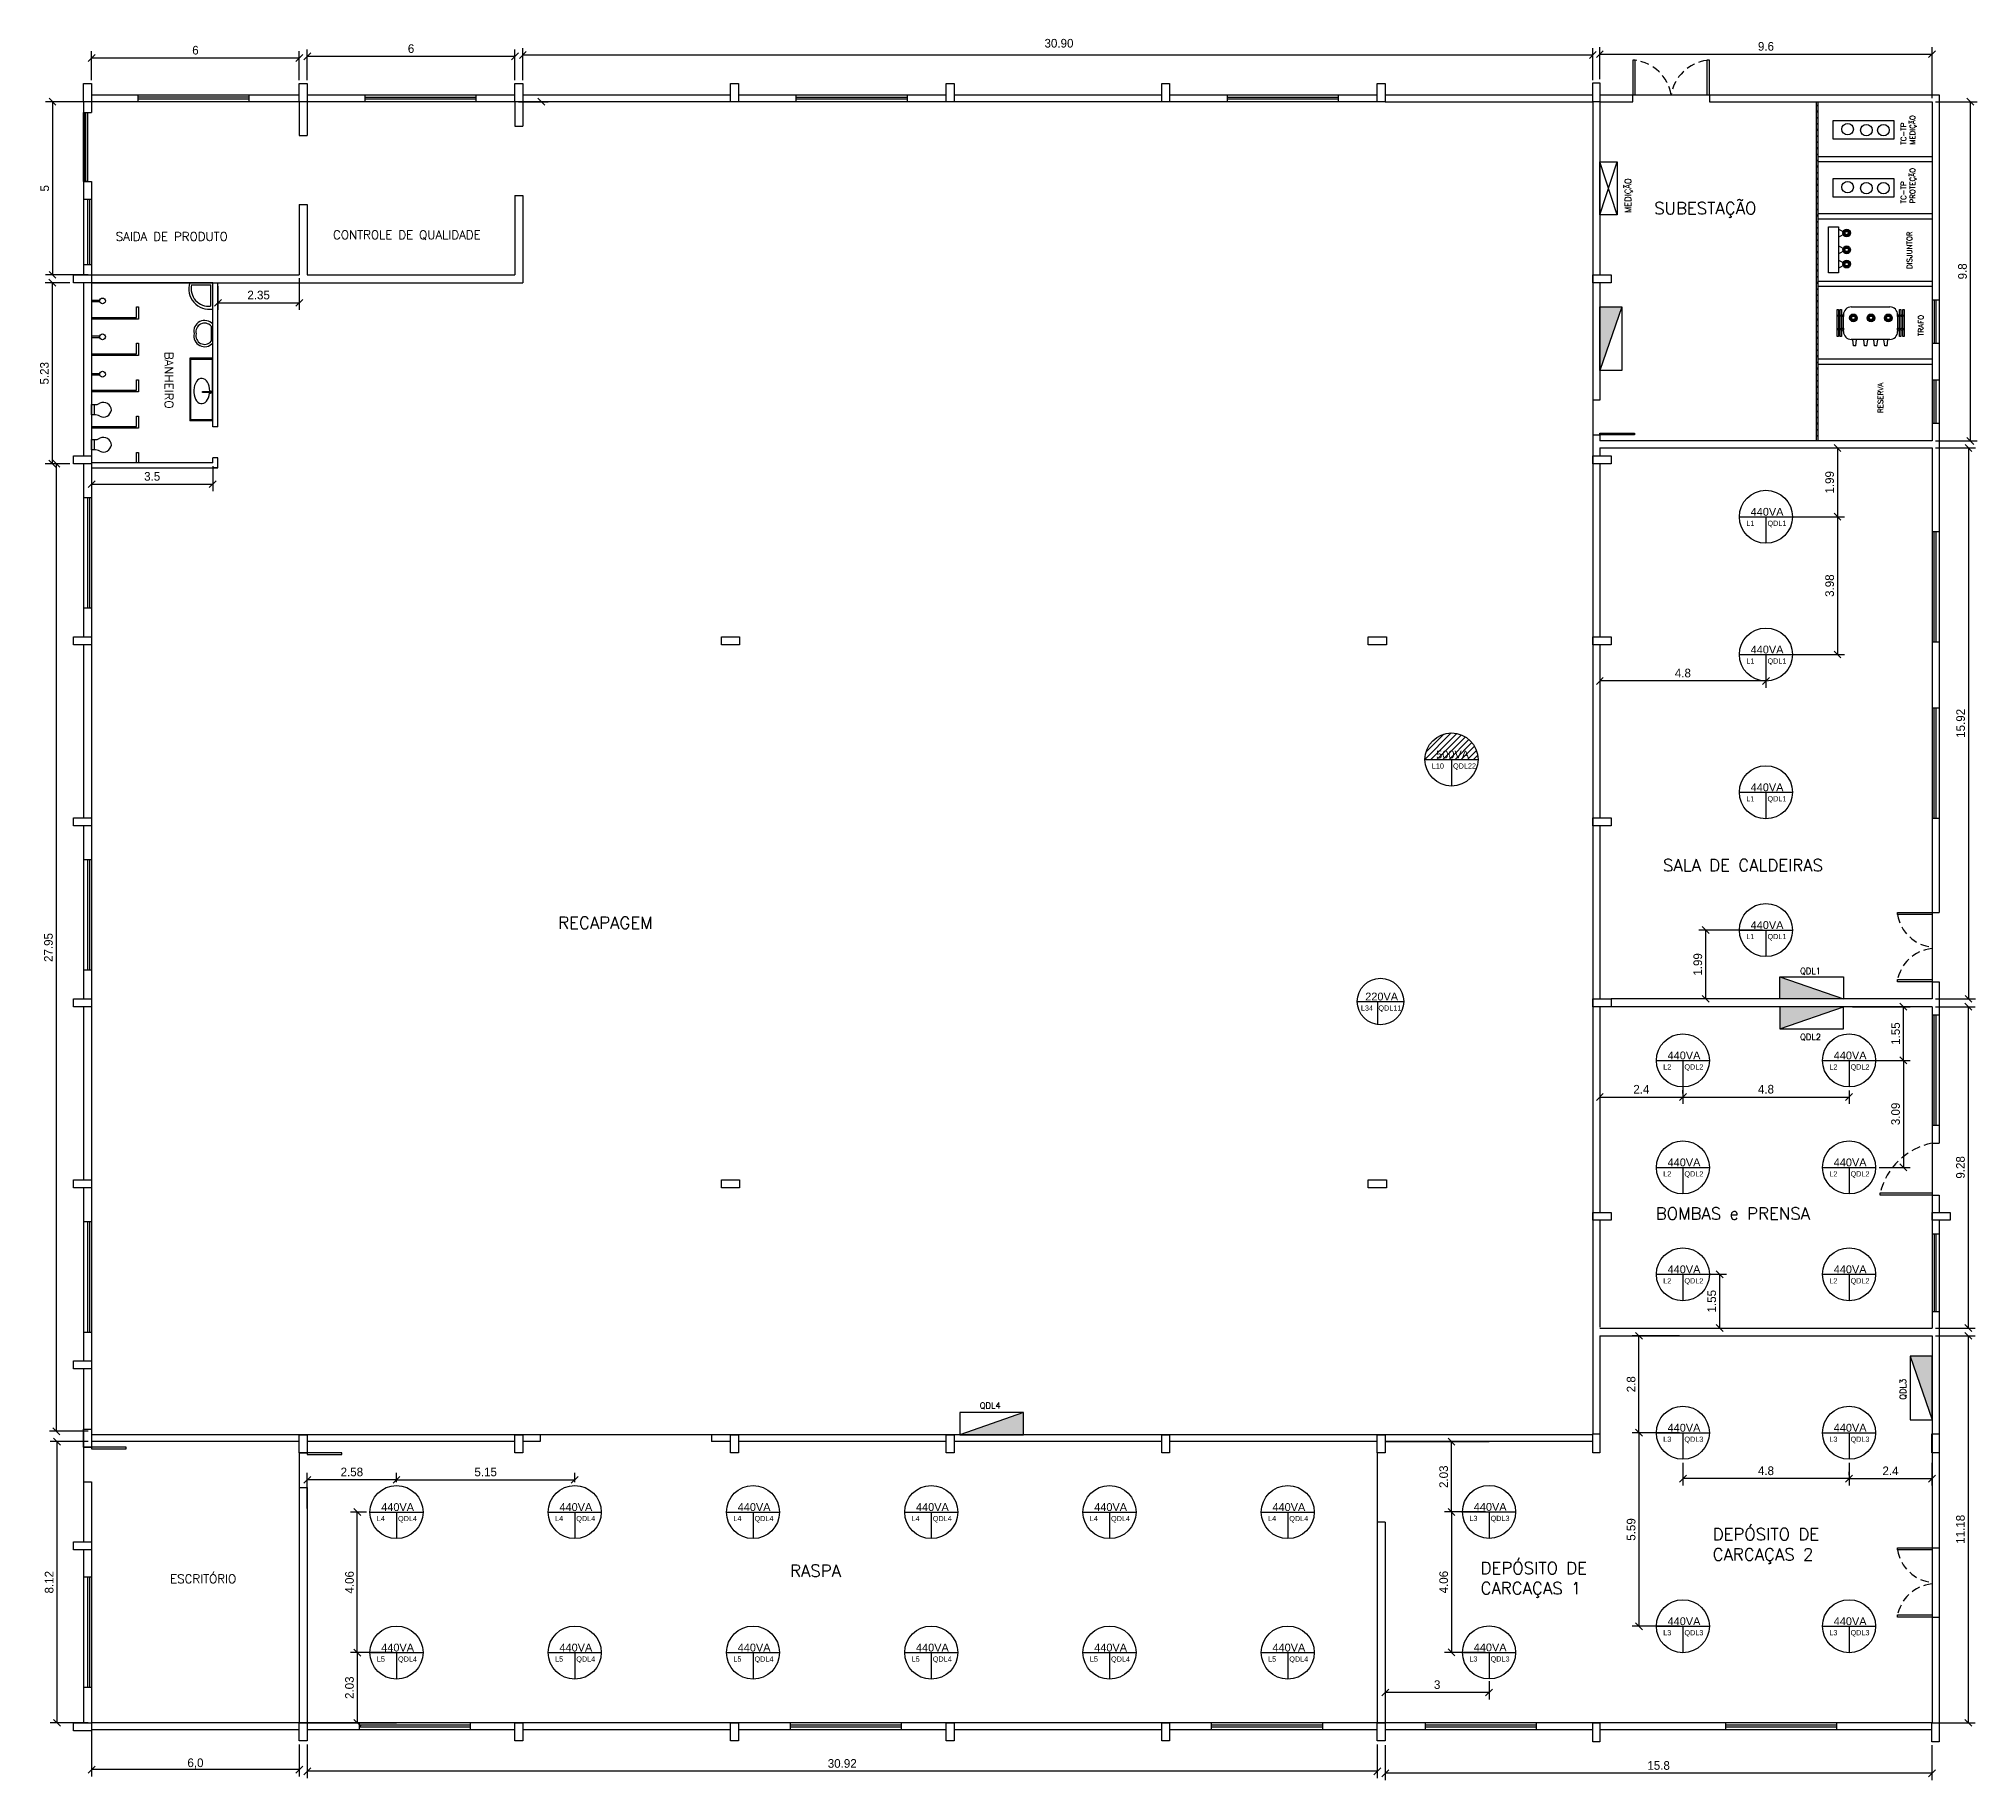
# Model space of a CAD drawing. Extents: x 196 to 412, y 12 to 135.
# Drawn here: x 284.8 to 340.8, y 12.3 to 62.6 of the extents above; entities that cross this region are included whole.
import ezdxf

# ---------------------------------------------------------------- set-up
doc = ezdxf.new("R2010")
doc.units = 0
doc.header["$MEASUREMENT"] = 0
doc.linetypes.add('DASHED2', pattern=[0.375, 0.25, -0.125])
doc.layers.get('0').update_dxf_attribs({"linetype": 'CONTINUOUS'})
doc.layers.get('DEFPOINTS').update_dxf_attribs({"linetype": 'CONTINUOUS'})
for name, color, linetype in [('_ARQ', 5, 'CONTINUOUS'), ('_ARQ-TEXTO', 4, 'CONTINUOUS'), ('_COTAS', 4, 'CONTINUOUS'), ('_ELT-LUMINARIAS', 3, 'CONTINUOUS'), ('_ELT-MÁQUINAS', 3, 'CONTINUOUS'), ('_ELT-PONTO', 2, 'CONTINUOUS'), ('_ELT-PONTO-TEXTO', 4, 'CONTINUOUS')]:
    doc.layers.add(name, color=color, linetype=linetype)
doc.styles.add('ARIAL', font='arial.ttf')
doc.styles.add('ROMANS', font='romans')
doc.dimstyles.new('LUMINOTECNICO', dxfattribs={"dimscale": 0, "dimtxt": 0.25, "dimasz": 0.2, "dimexe": 0.2, "dimexo": 0.1, "dimgap": 0.1, "dimtad": 1, "dimdsep": 46, "dimtxsty": 'Standard', "dimblk1": 'OBLIQUE', "dimblk2": 'OBLIQUE', "dimsah": 1, "dimcen": 0.2, "dimadec": 1, "dimazin": 0, "dimtfac": 1, "dimtmove": 0, "dimatfit": 3, "dimldrblk": 'OBLIQUE', "dimfxl": 1, "dimtolj": 1, "dimtzin": 0, "dimarcsym": 0})

msp = doc.modelspace()

# ---------------------------------------------------------------- texts
at = {"layer": '_ARQ-TEXTO', "style": 'ROMANS'}
for s, height, p in [('SUBESTAÇÃO', 0.35, (331.444, 57.577)), ('SAIDA DE PRODUTO', 0.25, (286.996, 56.809)), ('CONTROLE DE QUALIDADE', 0.25, (293.274, 56.86)), ('SALA DE CALDEIRAS', 0.35, (331.698, 38.597)), ('RECAPAGEM', 0.35, (299.778, 36.933)), ('BOMBAS e PRENSA', 0.35, (331.49, 28.533)), ('RASPA', 0.35, (306.477, 18.212)), ('ESCRITÓRIO', 0.25, (288.567, 18.03))]:
    msp.add_text(s, height=height, dxfattribs=at).set_placement(p)
msp.add_text('BANHEIRO', height=0.25, rotation=270, dxfattribs=at).set_placement((288.409, 53.604))
at = {"layer": '_ARQ-TEXTO', "linetype": 'Continuous', "char_height": 0.35, "attachment_point": 1, "style": 'ROMANS'}
for s, insert, width in [('DEPÓSITO DE \\PCARCAÇAS 2', (333.133, 19.618), 7.0685), ('DEPÓSITO DE \\PCARCAÇAS 1', (326.428, 18.641), 6.968)]:
    msp.add_mtext(s, dxfattribs=dict(at, insert=insert, width=width))
at = {"layer": '_COTAS', "linetype": 'Continuous', "char_height": 0.25, "attachment_point": 5}
for s, insert in [('30.90', (314.247, 62.517)), ('6,0', (289.298, 12.818))]:
    msp.add_mtext(s, dxfattribs=dict(at, insert=insert))
at = {"layer": '_ELT-LUMINARIAS', "linetype": 'Continuous', "style": 'ARIAL'}
for tag, p, height in [('220VA', (323.096, 34.864), 0.226), ('L34', (322.97, 34.57), 0.15), ('QDL11', (323.475, 34.57), 0.15)]:
    msp.add_attdef(tag, p, '', height=height, dxfattribs=at)
at = {"layer": '_ELT-PONTO-TEXTO', "style": 'ROMANS'}
for s, height, p in [('TC-TP', 0.15, (338.722, 59.583)), ('MEDIÇÃO', 0.15, (338.984, 59.583)), ('PROTEÇÃO', 0.15, (338.984, 57.888)), ('MEDIÇÃO', 0.176, (330.774, 57.613)), ('TC-TP', 0.15, (338.722, 57.888)), ('DISJUNTOR', 0.15, (338.893, 55.999)), ('TRAFO', 0.15, (339.225, 54.057)), ('RESERVA', 0.15, (338.055, 51.837)), ('QDL3', 0.176, (338.72, 23.329))]:
    msp.add_text(s, height=height, rotation=90, dxfattribs=at).set_placement(p)
for s, p in [('QDL1', (335.66, 35.626)), ('QDL2', (335.66, 33.722)), ('QDL4', (311.958, 23.072))]:
    msp.add_text(s, height=0.176, dxfattribs=at).set_placement(p)

# ---------------------------------------------------------------- blocks, each defined once
blk = doc.blocks.new('_OBLIQUE')
at = {"color": 0, "linetype": 'ByBlock'}
blk.add_line((-0.5, -0.5), (0.5, 0.5), dxfattribs=at)
blk = doc.blocks.new('*D28')
at = {"layer": '_COTAS', "color": 0, "linetype": 'Continuous', "lineweight": -2, "transparency": 16777216}
for p, q in [((329.873, 61.476), (329.873, 62.402)), ((329.873, 62.202), (339.473, 62.202)), ((339.473, 60.928), (339.473, 62.402))]:
    blk.add_line(p, q, dxfattribs=at)
at = {"layer": 'DEFPOINTS', "color": 0, "linetype": 'Continuous', "transparency": 16777216}
for p in [(339.473, 62.202), (329.873, 61.376), (339.473, 60.828)]:
    blk.add_point(p, dxfattribs=at)
at = {"layer": '_COTAS', "color": 0, "linetype": 'Continuous', "lineweight": -2, "transparency": 16777216, "xscale": 0.2, "yscale": 0.2, "zscale": 0.2, "rotation": 180}
blk.add_blockref('_OBLIQUE', (329.873, 62.202), dxfattribs=at)
at = {"layer": '_COTAS', "color": 0, "linetype": 'Continuous', "lineweight": -2, "transparency": 16777216, "xscale": 0.2, "yscale": 0.2, "zscale": 0.2}
blk.add_blockref('_OBLIQUE', (339.473, 62.202), dxfattribs=at)
at = {"layer": '_COTAS', "color": 0, "linetype": 'Continuous', "transparency": 16777216, "insert": (334.673, 62.427), "char_height": 0.25, "attachment_point": 5}
blk.add_mtext('\\A1;9.6', dxfattribs=at)
blk = doc.blocks.new('*D29')
at = {"layer": '_COTAS', "color": 0, "linetype": 'Continuous', "lineweight": -2, "transparency": 16777216}
for p, q in [((339.573, 60.828), (340.777, 60.828)), ((340.577, 60.828), (340.577, 51.028)), ((339.573, 51.028), (340.777, 51.028))]:
    blk.add_line(p, q, dxfattribs=at)
at = {"layer": 'DEFPOINTS', "color": 0, "linetype": 'Continuous', "transparency": 16777216}
for p in [(339.473, 60.828), (339.473, 51.028), (340.577, 51.028)]:
    blk.add_point(p, dxfattribs=at)
at = {"layer": '_COTAS', "color": 0, "linetype": 'Continuous', "lineweight": -2, "transparency": 16777216, "xscale": 0.2, "yscale": 0.2, "zscale": 0.2}
for p, rotation in [((340.577, 60.828), 90), ((340.577, 51.028), 270)]:
    blk.add_blockref('_OBLIQUE', p, dxfattribs=dict(at, rotation=rotation))
at = {"layer": '_COTAS', "color": 0, "linetype": 'Continuous', "transparency": 16777216, "insert": (340.352, 55.928), "char_height": 0.25, "attachment_point": 5, "rotation": 90}
blk.add_mtext('\\A1;9.8', dxfattribs=at)
blk = doc.blocks.new('*D30')
at = {"layer": '_COTAS', "color": 0, "linetype": 'Continuous', "lineweight": -2, "transparency": 16777216}
for p, q in [((339.573, 50.828), (340.724, 50.828)), ((340.524, 50.828), (340.524, 34.911)), ((339.573, 34.911), (340.724, 34.911))]:
    blk.add_line(p, q, dxfattribs=at)
at = {"layer": 'DEFPOINTS', "color": 0, "linetype": 'Continuous', "transparency": 16777216}
for p in [(339.473, 50.828), (339.473, 34.911), (340.524, 34.911)]:
    blk.add_point(p, dxfattribs=at)
at = {"layer": '_COTAS', "color": 0, "linetype": 'Continuous', "lineweight": -2, "transparency": 16777216, "xscale": 0.2, "yscale": 0.2, "zscale": 0.2}
for p, rotation in [((340.524, 50.828), 90), ((340.524, 34.911), 270)]:
    blk.add_blockref('_OBLIQUE', p, dxfattribs=dict(at, rotation=rotation))
at = {"layer": '_COTAS', "color": 0, "linetype": 'Continuous', "transparency": 16777216, "insert": (340.299, 42.87), "char_height": 0.25, "attachment_point": 5, "rotation": 90}
blk.add_mtext('\\A1;15.92', dxfattribs=at)
blk = doc.blocks.new('*D31')
at = {"layer": '_COTAS', "color": 0, "linetype": 'Continuous', "lineweight": -2, "transparency": 16777216}
for p, q in [((339.573, 34.682), (340.718, 34.682)), ((340.518, 34.682), (340.518, 25.4)), ((339.573, 25.4), (340.718, 25.4))]:
    blk.add_line(p, q, dxfattribs=at)
at = {"layer": 'DEFPOINTS', "color": 0, "linetype": 'Continuous', "transparency": 16777216}
for p in [(339.473, 34.682), (339.473, 25.4), (340.518, 25.4)]:
    blk.add_point(p, dxfattribs=at)
at = {"layer": '_COTAS', "color": 0, "linetype": 'Continuous', "lineweight": -2, "transparency": 16777216, "xscale": 0.2, "yscale": 0.2, "zscale": 0.2}
for p, rotation in [((340.518, 34.682), 90), ((340.518, 25.4), 270)]:
    blk.add_blockref('_OBLIQUE', p, dxfattribs=dict(at, rotation=rotation))
at = {"layer": '_COTAS', "color": 0, "linetype": 'Continuous', "transparency": 16777216, "insert": (340.293, 30.041), "char_height": 0.25, "attachment_point": 5, "rotation": 90}
blk.add_mtext('\\A1;9.28', dxfattribs=at)
blk = doc.blocks.new('*D32')
at = {"layer": '_COTAS', "color": 0, "linetype": 'Continuous', "lineweight": -2, "transparency": 16777216}
for p, q in [((339.573, 25.176), (340.718, 25.176)), ((340.518, 25.176), (340.518, 13.994)), ((339.57, 13.994), (340.718, 13.994))]:
    blk.add_line(p, q, dxfattribs=at)
at = {"layer": 'DEFPOINTS', "color": 0, "linetype": 'Continuous', "transparency": 16777216}
for p in [(339.473, 25.176), (339.47, 13.994), (340.518, 13.994)]:
    blk.add_point(p, dxfattribs=at)
at = {"layer": '_COTAS', "color": 0, "linetype": 'Continuous', "lineweight": -2, "transparency": 16777216, "xscale": 0.2, "yscale": 0.2, "zscale": 0.2}
for p, rotation in [((340.518, 25.176), 90), ((340.518, 13.994), 270)]:
    blk.add_blockref('_OBLIQUE', p, dxfattribs=dict(at, rotation=rotation))
at = {"layer": '_COTAS', "color": 0, "linetype": 'Continuous', "transparency": 16777216, "insert": (340.293, 19.585), "char_height": 0.25, "attachment_point": 5, "rotation": 90}
blk.add_mtext('\\A1;11.18', dxfattribs=at)
blk = doc.blocks.new('*D22')
at = {"layer": '_COTAS', "color": 0, "linetype": 'Continuous', "lineweight": -2, "transparency": 16777216}
for p, q in [((323.673, 13.346), (323.673, 12.336)), ((339.47, 13.346), (339.47, 12.336)), ((339.47, 12.536), (323.673, 12.536))]:
    blk.add_line(p, q, dxfattribs=at)
at = {"layer": 'DEFPOINTS', "color": 0, "linetype": 'Continuous', "transparency": 16777216}
for p in [(323.673, 13.446), (339.47, 13.446), (323.673, 12.536)]:
    blk.add_point(p, dxfattribs=at)
at = {"layer": '_COTAS', "color": 0, "linetype": 'Continuous', "lineweight": -2, "transparency": 16777216, "xscale": 0.2, "yscale": 0.2, "zscale": 0.2, "rotation": 180}
blk.add_blockref('_OBLIQUE', (323.673, 12.536), dxfattribs=at)
at = {"layer": '_COTAS', "color": 0, "linetype": 'Continuous', "lineweight": -2, "transparency": 16777216, "xscale": 0.2, "yscale": 0.2, "zscale": 0.2}
blk.add_blockref('_OBLIQUE', (339.47, 12.536), dxfattribs=at)
at = {"layer": '_COTAS', "color": 0, "linetype": 'Continuous', "transparency": 16777216, "insert": (331.571, 12.761), "char_height": 0.25, "attachment_point": 5}
blk.add_mtext('\\A1;15.8', dxfattribs=at)
blk = doc.blocks.new('*D23')
at = {"layer": '_COTAS', "color": 0, "linetype": 'Continuous', "lineweight": -2, "transparency": 16777216}
for p, q in [((292.527, 13.37), (292.527, 12.395)), ((323.444, 13.37), (323.444, 12.395)), ((323.444, 12.595), (292.527, 12.595))]:
    blk.add_line(p, q, dxfattribs=at)
at = {"layer": 'DEFPOINTS', "color": 0, "linetype": 'Continuous', "transparency": 16777216}
for p in [(292.527, 13.47), (323.444, 13.47), (292.527, 12.595)]:
    blk.add_point(p, dxfattribs=at)
at = {"layer": '_COTAS', "color": 0, "linetype": 'Continuous', "lineweight": -2, "transparency": 16777216, "xscale": 0.2, "yscale": 0.2, "zscale": 0.2, "rotation": 180}
blk.add_blockref('_OBLIQUE', (292.527, 12.595), dxfattribs=at)
at = {"layer": '_COTAS', "color": 0, "linetype": 'Continuous', "lineweight": -2, "transparency": 16777216, "xscale": 0.2, "yscale": 0.2, "zscale": 0.2}
blk.add_blockref('_OBLIQUE', (323.444, 12.595), dxfattribs=at)
at = {"layer": '_COTAS', "color": 0, "linetype": 'Continuous', "transparency": 16777216, "insert": (307.985, 12.82), "char_height": 0.25, "attachment_point": 5}
blk.add_mtext('\\A1;30.92', dxfattribs=at)
blk = doc.blocks.new('*D24')
at = {"layer": '_COTAS', "color": 0, "linetype": 'Continuous', "lineweight": -2, "transparency": 16777216}
for p, q in [((292.527, 61.453), (292.527, 62.337)), ((298.527, 61.453), (298.527, 62.337)), ((298.527, 62.137), (292.527, 62.137))]:
    blk.add_line(p, q, dxfattribs=at)
at = {"layer": 'DEFPOINTS', "color": 0, "linetype": 'Continuous', "transparency": 16777216}
for p in [(292.527, 62.137), (292.527, 61.353), (298.527, 61.353)]:
    blk.add_point(p, dxfattribs=at)
at = {"layer": '_COTAS', "color": 0, "linetype": 'Continuous', "lineweight": -2, "transparency": 16777216, "xscale": 0.2, "yscale": 0.2, "zscale": 0.2, "rotation": 180}
blk.add_blockref('_OBLIQUE', (292.527, 62.137), dxfattribs=at)
at = {"layer": '_COTAS', "color": 0, "linetype": 'Continuous', "lineweight": -2, "transparency": 16777216, "xscale": 0.2, "yscale": 0.2, "zscale": 0.2}
blk.add_blockref('_OBLIQUE', (298.527, 62.137), dxfattribs=at)
at = {"layer": '_COTAS', "color": 0, "linetype": 'Continuous', "transparency": 16777216, "insert": (295.527, 62.362), "char_height": 0.25, "attachment_point": 5}
blk.add_mtext('\\A1;6', dxfattribs=at)
blk = doc.blocks.new('*D25')
at = {"layer": '_COTAS', "color": 0, "linetype": 'Continuous', "lineweight": -2, "transparency": 16777216}
for p, q in [((286.298, 61.453), (286.298, 62.291)), ((292.298, 61.453), (292.298, 62.291)), ((292.298, 62.091), (286.298, 62.091))]:
    blk.add_line(p, q, dxfattribs=at)
at = {"layer": 'DEFPOINTS', "color": 0, "linetype": 'Continuous', "transparency": 16777216}
for p in [(286.298, 62.091), (286.298, 61.353), (292.298, 61.353)]:
    blk.add_point(p, dxfattribs=at)
at = {"layer": '_COTAS', "color": 0, "linetype": 'Continuous', "lineweight": -2, "transparency": 16777216, "xscale": 0.2, "yscale": 0.2, "zscale": 0.2, "rotation": 180}
blk.add_blockref('_OBLIQUE', (286.298, 62.091), dxfattribs=at)
at = {"layer": '_COTAS', "color": 0, "linetype": 'Continuous', "lineweight": -2, "transparency": 16777216, "xscale": 0.2, "yscale": 0.2, "zscale": 0.2}
blk.add_blockref('_OBLIQUE', (292.298, 62.091), dxfattribs=at)
at = {"layer": '_COTAS', "color": 0, "linetype": 'Continuous', "transparency": 16777216, "insert": (289.298, 62.316), "char_height": 0.25, "attachment_point": 5}
blk.add_mtext('\\A1;6', dxfattribs=at)
blk = doc.blocks.new('*D26')
at = {"layer": '_COTAS', "color": 0, "linetype": 'Continuous', "lineweight": -2, "transparency": 16777216}
for p, q in [((286.198, 60.828), (284.969, 60.828)), ((285.169, 60.828), (285.169, 55.828)), ((286.198, 55.828), (284.969, 55.828))]:
    blk.add_line(p, q, dxfattribs=at)
at = {"layer": 'DEFPOINTS', "color": 0, "linetype": 'Continuous', "transparency": 16777216}
for p in [(286.298, 60.828), (285.169, 55.828), (286.298, 55.828)]:
    blk.add_point(p, dxfattribs=at)
at = {"layer": '_COTAS', "color": 0, "linetype": 'Continuous', "lineweight": -2, "transparency": 16777216, "xscale": 0.2, "yscale": 0.2, "zscale": 0.2}
for p, rotation in [((285.169, 60.828), 90), ((285.169, 55.828), 270)]:
    blk.add_blockref('_OBLIQUE', p, dxfattribs=dict(at, rotation=rotation))
at = {"layer": '_COTAS', "color": 0, "linetype": 'Continuous', "transparency": 16777216, "insert": (284.944, 58.328), "char_height": 0.25, "attachment_point": 5, "rotation": 90}
blk.add_mtext('\\A1;5', dxfattribs=at)
blk = doc.blocks.new('*D27')
at = {"layer": '_COTAS', "color": 0, "linetype": 'Continuous', "lineweight": -2, "transparency": 16777216}
for p, q in [((286.298, 50.149), (286.298, 49.579)), ((289.798, 50.299), (289.798, 49.579)), ((286.298, 49.779), (289.798, 49.779))]:
    blk.add_line(p, q, dxfattribs=at)
at = {"layer": 'DEFPOINTS', "color": 0, "linetype": 'Continuous', "transparency": 16777216}
for p in [(286.298, 50.249), (289.798, 50.399), (289.798, 49.779)]:
    blk.add_point(p, dxfattribs=at)
at = {"layer": '_COTAS', "color": 0, "linetype": 'Continuous', "lineweight": -2, "transparency": 16777216, "xscale": 0.2, "yscale": 0.2, "zscale": 0.2, "rotation": 180}
blk.add_blockref('_OBLIQUE', (286.298, 49.779), dxfattribs=at)
at = {"layer": '_COTAS', "color": 0, "linetype": 'Continuous', "lineweight": -2, "transparency": 16777216, "xscale": 0.2, "yscale": 0.2, "zscale": 0.2}
blk.add_blockref('_OBLIQUE', (289.798, 49.779), dxfattribs=at)
at = {"layer": '_COTAS', "color": 0, "linetype": 'Continuous', "transparency": 16777216, "insert": (288.048, 50.004), "char_height": 0.25, "attachment_point": 5}
blk.add_mtext('\\A1;3.5', dxfattribs=at)
blk = doc.blocks.new('*D33')
at = {"layer": '_COTAS', "color": 0, "linetype": 'Continuous', "lineweight": -2, "transparency": 16777216}
for p, q in [((285.673, 55.599), (284.96, 55.599)), ((285.16, 55.599), (285.16, 50.37)), ((285.673, 50.37), (284.96, 50.37))]:
    blk.add_line(p, q, dxfattribs=at)
at = {"layer": 'DEFPOINTS', "color": 0, "linetype": 'Continuous', "transparency": 16777216}
for p in [(285.773, 55.599), (285.16, 50.37), (285.773, 50.37)]:
    blk.add_point(p, dxfattribs=at)
at = {"layer": '_COTAS', "color": 0, "linetype": 'Continuous', "lineweight": -2, "transparency": 16777216, "xscale": 0.2, "yscale": 0.2, "zscale": 0.2}
for p, rotation in [((285.16, 55.599), 90), ((285.16, 50.37), 270)]:
    blk.add_blockref('_OBLIQUE', p, dxfattribs=dict(at, rotation=rotation))
at = {"layer": '_COTAS', "color": 0, "linetype": 'Continuous', "transparency": 16777216, "insert": (284.935, 52.984), "char_height": 0.25, "attachment_point": 5, "rotation": 90}
blk.add_mtext('\\A1;5.23', dxfattribs=at)
blk = doc.blocks.new('*D34')
at = {"layer": '_COTAS', "color": 0, "linetype": 'Continuous', "lineweight": -2, "transparency": 16777216}
for p, q in [((289.948, 55.499), (289.948, 54.818)), ((292.298, 55.728), (292.298, 54.818)), ((289.948, 55.018), (292.298, 55.018))]:
    blk.add_line(p, q, dxfattribs=at)
at = {"layer": 'DEFPOINTS', "color": 0, "linetype": 'Continuous', "transparency": 16777216}
for p in [(289.948, 55.599), (292.298, 55.828), (292.298, 55.018)]:
    blk.add_point(p, dxfattribs=at)
at = {"layer": '_COTAS', "color": 0, "linetype": 'Continuous', "lineweight": -2, "transparency": 16777216, "xscale": 0.2, "yscale": 0.2, "zscale": 0.2, "rotation": 180}
blk.add_blockref('_OBLIQUE', (289.948, 55.018), dxfattribs=at)
at = {"layer": '_COTAS', "color": 0, "linetype": 'Continuous', "lineweight": -2, "transparency": 16777216, "xscale": 0.2, "yscale": 0.2, "zscale": 0.2}
blk.add_blockref('_OBLIQUE', (292.298, 55.018), dxfattribs=at)
at = {"layer": '_COTAS', "color": 0, "linetype": 'Continuous', "transparency": 16777216, "insert": (291.123, 55.243), "char_height": 0.25, "attachment_point": 5}
blk.add_mtext('\\A1;2.35', dxfattribs=at)
blk = doc.blocks.new('*D35')
at = {"layer": '_COTAS', "color": 0, "linetype": 'Continuous', "lineweight": -2, "transparency": 16777216}
for p, q in [((285.673, 50.37), (285.077, 50.37)), ((285.277, 50.37), (285.277, 22.419)), ((286.198, 22.419), (285.077, 22.419))]:
    blk.add_line(p, q, dxfattribs=at)
at = {"layer": 'DEFPOINTS', "color": 0, "linetype": 'Continuous', "transparency": 16777216}
for p in [(285.773, 50.37), (285.277, 22.419), (286.298, 22.419)]:
    blk.add_point(p, dxfattribs=at)
at = {"layer": '_COTAS', "color": 0, "linetype": 'Continuous', "lineweight": -2, "transparency": 16777216, "xscale": 0.2, "yscale": 0.2, "zscale": 0.2}
for p, rotation in [((285.277, 50.37), 90), ((285.277, 22.419), 270)]:
    blk.add_blockref('_OBLIQUE', p, dxfattribs=dict(at, rotation=rotation))
at = {"layer": '_COTAS', "color": 0, "linetype": 'Continuous', "transparency": 16777216, "insert": (285.052, 36.394), "char_height": 0.25, "attachment_point": 5, "rotation": 90}
blk.add_mtext('\\A1;27.95', dxfattribs=at)
blk = doc.blocks.new('*D36')
at = {"layer": '_COTAS', "color": 0, "linetype": 'Continuous', "lineweight": -2, "transparency": 16777216}
for p, q in [((286.198, 22.119), (285.097, 22.119)), ((285.297, 22.119), (285.297, 13.994)), ((286.198, 13.994), (285.097, 13.994))]:
    blk.add_line(p, q, dxfattribs=at)
at = {"layer": 'DEFPOINTS', "color": 0, "linetype": 'Continuous', "transparency": 16777216}
for p in [(286.298, 22.119), (285.297, 13.994), (286.298, 13.994)]:
    blk.add_point(p, dxfattribs=at)
at = {"layer": '_COTAS', "color": 0, "linetype": 'Continuous', "lineweight": -2, "transparency": 16777216, "xscale": 0.2, "yscale": 0.2, "zscale": 0.2}
for p, rotation in [((285.297, 22.119), 90), ((285.297, 13.994), 270)]:
    blk.add_blockref('_OBLIQUE', p, dxfattribs=dict(at, rotation=rotation))
at = {"layer": '_COTAS', "color": 0, "linetype": 'Continuous', "transparency": 16777216, "insert": (285.072, 18.057), "char_height": 0.25, "attachment_point": 5, "rotation": 90}
blk.add_mtext('\\A1;8.12', dxfattribs=at)
blk = doc.blocks.new('LAMP_VaporMetal')
at = {"layer": '_ELT-LUMINARIAS', "linetype": 'Continuous'}
blk.add_circle((0, 0), 0.766, dxfattribs=at)
at = {"layer": '_ELT-MÁQUINAS', "linetype": 'Continuous'}
for p, q in [((-0.766, 0), (0.766, 0)), ((0, 0), (0, -0.766))]:
    blk.add_line(p, q, dxfattribs=at)
at = {"layer": '_ELT-LUMINARIAS', "linetype": 'Continuous', "style": 'ARIAL'}
for tag, p, height in [('220VA', (-0.442, 0.031), 0.226), ('L34', (-0.568, -0.263), 0.15), ('QDL5', (0.044, -0.263), 0.15)]:
    blk.add_attdef(tag, p, '', height=height, dxfattribs=at)
blk = doc.blocks.new('LAMP_Recapagem')
at = {"layer": '_ELT-LUMINARIAS', "linetype": 'Continuous'}
h = blk.add_hatch(dxfattribs=at)
h.set_pattern_fill('ANSI31', color=256)
h.set_pattern_definition([(45, (-325.58795, -41.82564), (-0.08838835, 0.08838835), [])])
h.paths.add_polyline_path([(-0.766, 0), (0.766, 0, 1)])
h.paths.add_polyline_path([(-0.5, -0.03), (0.562, -0.03), (0.562, 0.315), (-0.5, 0.315)], flags=9)
blk.add_circle((0, 0), 0.766, dxfattribs=at)
at = {"layer": '_ELT-MÁQUINAS', "linetype": 'Continuous'}
for p, q in [((-0.766, 0), (0.766, 0)), ((0, 0), (0, -0.766))]:
    blk.add_line(p, q, dxfattribs=at)
at = {"layer": '_ELT-LUMINARIAS', "linetype": 'Continuous', "style": 'ARIAL'}
for tag, p, height in [('990VA', (-0.442, 0.031), 0.226), ('L34', (-0.568, -0.263), 0.15), ('QDL5', (0.044, -0.263), 0.15)]:
    blk.add_attdef(tag, p, '', height=height, dxfattribs=at)
blk = doc.blocks.new('*D39')
at = {"layer": '_COTAS', "color": 0, "linetype": 'Continuous', "lineweight": -2, "transparency": 16777216}
for p, q in [((334.773, 50.828), (336.939, 50.828)), ((336.739, 50.828), (336.739, 48.838)), ((334.773, 48.838), (336.939, 48.838))]:
    blk.add_line(p, q, dxfattribs=at)
at = {"layer": 'DEFPOINTS', "color": 0, "linetype": 'Continuous', "transparency": 16777216}
for p in [(334.673, 50.828), (334.673, 48.838), (336.739, 48.838)]:
    blk.add_point(p, dxfattribs=at)
at = {"layer": '_COTAS', "color": 0, "linetype": 'Continuous', "lineweight": -2, "transparency": 16777216, "xscale": 0.2, "yscale": 0.2, "zscale": 0.2}
for p, rotation in [((336.739, 50.828), 90), ((336.739, 48.838), 270)]:
    blk.add_blockref('_OBLIQUE', p, dxfattribs=dict(at, rotation=rotation))
at = {"layer": '_COTAS', "color": 0, "linetype": 'Continuous', "transparency": 16777216, "insert": (336.514, 49.833), "char_height": 0.25, "attachment_point": 5, "rotation": 90}
blk.add_mtext('\\A1;1.99', dxfattribs=at)
blk = doc.blocks.new('*D40')
at = {"layer": '_COTAS', "color": 0, "linetype": 'Continuous', "lineweight": -2, "transparency": 16777216}
for p, q in [((334.773, 48.838), (336.939, 48.838)), ((336.739, 48.838), (336.739, 44.858)), ((334.773, 44.858), (336.939, 44.858))]:
    blk.add_line(p, q, dxfattribs=at)
at = {"layer": 'DEFPOINTS', "color": 0, "linetype": 'Continuous', "transparency": 16777216}
for p in [(334.673, 48.838), (334.673, 44.858), (336.739, 44.858)]:
    blk.add_point(p, dxfattribs=at)
at = {"layer": '_COTAS', "color": 0, "linetype": 'Continuous', "lineweight": -2, "transparency": 16777216, "xscale": 0.2, "yscale": 0.2, "zscale": 0.2}
for p, rotation in [((336.739, 48.838), 90), ((336.739, 44.858), 270)]:
    blk.add_blockref('_OBLIQUE', p, dxfattribs=dict(at, rotation=rotation))
at = {"layer": '_COTAS', "color": 0, "linetype": 'Continuous', "transparency": 16777216, "insert": (336.514, 46.848), "char_height": 0.25, "attachment_point": 5, "rotation": 90}
blk.add_mtext('\\A1;3.98', dxfattribs=at)
blk = doc.blocks.new('*D41')
at = {"layer": '_COTAS', "color": 0, "linetype": 'Continuous', "lineweight": -2, "transparency": 16777216}
for p, q in [((329.873, 44.758), (329.873, 43.897)), ((334.673, 44.758), (334.673, 43.897)), ((334.673, 44.097), (329.873, 44.097))]:
    blk.add_line(p, q, dxfattribs=at)
at = {"layer": 'DEFPOINTS', "color": 0, "linetype": 'Continuous', "transparency": 16777216}
for p in [(329.873, 44.858), (334.673, 44.858), (329.873, 44.097)]:
    blk.add_point(p, dxfattribs=at)
at = {"layer": '_COTAS', "color": 0, "linetype": 'Continuous', "lineweight": -2, "transparency": 16777216, "xscale": 0.2, "yscale": 0.2, "zscale": 0.2, "rotation": 180}
blk.add_blockref('_OBLIQUE', (329.873, 44.097), dxfattribs=at)
at = {"layer": '_COTAS', "color": 0, "linetype": 'Continuous', "lineweight": -2, "transparency": 16777216, "xscale": 0.2, "yscale": 0.2, "zscale": 0.2}
blk.add_blockref('_OBLIQUE', (334.673, 44.097), dxfattribs=at)
at = {"layer": '_COTAS', "color": 0, "linetype": 'Continuous', "transparency": 16777216, "insert": (332.273, 44.322), "char_height": 0.25, "attachment_point": 5}
blk.add_mtext('\\A1;4.8', dxfattribs=at)
blk = doc.blocks.new('*D42')
at = {"layer": '_COTAS', "color": 0, "linetype": 'Continuous', "lineweight": -2, "transparency": 16777216}
for p, q in [((334.573, 36.898), (332.729, 36.898)), ((332.929, 36.898), (332.929, 34.911)), ((334.573, 34.911), (332.729, 34.911))]:
    blk.add_line(p, q, dxfattribs=at)
at = {"layer": 'DEFPOINTS', "color": 0, "linetype": 'Continuous', "transparency": 16777216}
for p in [(334.673, 36.898), (332.929, 34.911), (334.673, 34.911)]:
    blk.add_point(p, dxfattribs=at)
at = {"layer": '_COTAS', "color": 0, "linetype": 'Continuous', "lineweight": -2, "transparency": 16777216, "xscale": 0.2, "yscale": 0.2, "zscale": 0.2}
for p, rotation in [((332.929, 36.898), 90), ((332.929, 34.911), 270)]:
    blk.add_blockref('_OBLIQUE', p, dxfattribs=dict(at, rotation=rotation))
at = {"layer": '_COTAS', "color": 0, "linetype": 'Continuous', "transparency": 16777216, "insert": (332.704, 35.905), "char_height": 0.25, "attachment_point": 5, "rotation": 90}
blk.add_mtext('\\A1;1.99', dxfattribs=at)
blk = doc.blocks.new('*D43')
at = {"layer": '_COTAS', "color": 0, "linetype": 'Continuous', "lineweight": -2, "transparency": 16777216}
for p, q in [((329.873, 33.032), (329.873, 31.874)), ((332.273, 33.032), (332.273, 31.874)), ((329.873, 32.074), (332.273, 32.074))]:
    blk.add_line(p, q, dxfattribs=at)
at = {"layer": 'DEFPOINTS', "color": 0, "linetype": 'Continuous', "transparency": 16777216}
for p in [(329.873, 33.132), (332.273, 33.132), (332.273, 32.074)]:
    blk.add_point(p, dxfattribs=at)
at = {"layer": '_COTAS', "color": 0, "linetype": 'Continuous', "lineweight": -2, "transparency": 16777216, "xscale": 0.2, "yscale": 0.2, "zscale": 0.2, "rotation": 180}
blk.add_blockref('_OBLIQUE', (329.873, 32.074), dxfattribs=at)
at = {"layer": '_COTAS', "color": 0, "linetype": 'Continuous', "lineweight": -2, "transparency": 16777216, "xscale": 0.2, "yscale": 0.2, "zscale": 0.2}
blk.add_blockref('_OBLIQUE', (332.273, 32.074), dxfattribs=at)
at = {"layer": '_COTAS', "color": 0, "linetype": 'Continuous', "transparency": 16777216, "insert": (331.073, 32.299), "char_height": 0.25, "attachment_point": 5}
blk.add_mtext('\\A1;2.4', dxfattribs=at)
blk = doc.blocks.new('*D44')
at = {"layer": '_COTAS', "color": 0, "linetype": 'Continuous', "lineweight": -2, "transparency": 16777216}
for p, q in [((332.373, 26.952), (333.532, 26.952)), ((333.332, 26.952), (333.332, 25.4)), ((332.373, 25.4), (333.532, 25.4))]:
    blk.add_line(p, q, dxfattribs=at)
at = {"layer": 'DEFPOINTS', "color": 0, "linetype": 'Continuous', "transparency": 16777216}
for p in [(332.273, 26.952), (332.273, 25.4), (333.332, 25.4)]:
    blk.add_point(p, dxfattribs=at)
at = {"layer": '_COTAS', "color": 0, "linetype": 'Continuous', "lineweight": -2, "transparency": 16777216, "xscale": 0.2, "yscale": 0.2, "zscale": 0.2}
for p, rotation in [((333.332, 26.952), 90), ((333.332, 25.4), 270)]:
    blk.add_blockref('_OBLIQUE', p, dxfattribs=dict(at, rotation=rotation))
at = {"layer": '_COTAS', "color": 0, "linetype": 'Continuous', "transparency": 16777216, "insert": (333.107, 26.176), "char_height": 0.25, "attachment_point": 5, "rotation": 90}
blk.add_mtext('\\A1;1.55', dxfattribs=at)
blk = doc.blocks.new('*D45')
at = {"layer": '_COTAS', "color": 0, "linetype": 'Continuous', "lineweight": -2, "transparency": 16777216}
for p, q in [((332.273, 32.174), (332.273, 32.274)), ((332.273, 32.074), (337.073, 32.074)), ((337.073, 32.266), (337.073, 31.874))]:
    blk.add_line(p, q, dxfattribs=at)
at = {"layer": 'DEFPOINTS', "color": 0, "linetype": 'Continuous', "transparency": 16777216}
for p in [(332.273, 32.074), (337.073, 32.366), (337.073, 32.074)]:
    blk.add_point(p, dxfattribs=at)
at = {"layer": '_COTAS', "color": 0, "linetype": 'Continuous', "lineweight": -2, "transparency": 16777216, "xscale": 0.2, "yscale": 0.2, "zscale": 0.2, "rotation": 180}
blk.add_blockref('_OBLIQUE', (332.273, 32.074), dxfattribs=at)
at = {"layer": '_COTAS', "color": 0, "linetype": 'Continuous', "lineweight": -2, "transparency": 16777216, "xscale": 0.2, "yscale": 0.2, "zscale": 0.2}
blk.add_blockref('_OBLIQUE', (337.073, 32.074), dxfattribs=at)
at = {"layer": '_COTAS', "color": 0, "linetype": 'Continuous', "transparency": 16777216, "insert": (334.673, 32.299), "char_height": 0.25, "attachment_point": 5}
blk.add_mtext('\\A1;4.8', dxfattribs=at)
blk = doc.blocks.new('*D46')
at = {"layer": '_COTAS', "color": 0, "linetype": 'Continuous', "lineweight": -2, "transparency": 16777216}
for p, q in [((337.173, 34.682), (338.844, 34.682)), ((338.644, 33.132), (338.644, 34.682)), ((337.173, 33.132), (338.844, 33.132))]:
    blk.add_line(p, q, dxfattribs=at)
at = {"layer": 'DEFPOINTS', "color": 0, "linetype": 'Continuous', "transparency": 16777216}
for p in [(337.073, 34.682), (338.644, 34.682), (337.073, 33.132)]:
    blk.add_point(p, dxfattribs=at)
at = {"layer": '_COTAS', "color": 0, "linetype": 'Continuous', "lineweight": -2, "transparency": 16777216, "xscale": 0.2, "yscale": 0.2, "zscale": 0.2}
for p, rotation in [((338.644, 34.682), 90), ((338.644, 33.132), 270)]:
    blk.add_blockref('_OBLIQUE', p, dxfattribs=dict(at, rotation=rotation))
at = {"layer": '_COTAS', "color": 0, "linetype": 'Continuous', "transparency": 16777216, "insert": (338.419, 33.907), "char_height": 0.25, "attachment_point": 5, "rotation": 90}
blk.add_mtext('\\A1;1.55', dxfattribs=at)
blk = doc.blocks.new('*D47')
at = {"layer": '_COTAS', "color": 0, "linetype": 'Continuous', "lineweight": -2, "transparency": 16777216}
for p, q in [((337.939, 33.132), (338.844, 33.132)), ((338.644, 33.132), (338.644, 30.042)), ((337.939, 30.042), (338.844, 30.042))]:
    blk.add_line(p, q, dxfattribs=at)
at = {"layer": 'DEFPOINTS', "color": 0, "linetype": 'Continuous', "transparency": 16777216}
for p in [(337.839, 33.132), (337.839, 30.042), (338.644, 30.042)]:
    blk.add_point(p, dxfattribs=at)
at = {"layer": '_COTAS', "color": 0, "linetype": 'Continuous', "lineweight": -2, "transparency": 16777216, "xscale": 0.2, "yscale": 0.2, "zscale": 0.2}
for p, rotation in [((338.644, 33.132), 90), ((338.644, 30.042), 270)]:
    blk.add_blockref('_OBLIQUE', p, dxfattribs=dict(at, rotation=rotation))
at = {"layer": '_COTAS', "color": 0, "linetype": 'Continuous', "transparency": 16777216, "insert": (338.419, 31.587), "char_height": 0.25, "attachment_point": 5, "rotation": 90}
blk.add_mtext('\\A1;3.09', dxfattribs=at)
blk = doc.blocks.new('*D48')
at = {"layer": '_COTAS', "color": 0, "linetype": 'Continuous', "lineweight": -2, "transparency": 16777216}
for p, q in [((326.573, 22.119), (325.387, 22.119)), ((325.587, 20.089), (325.587, 22.119)), ((326.573, 20.089), (325.387, 20.089))]:
    blk.add_line(p, q, dxfattribs=at)
at = {"layer": 'DEFPOINTS', "color": 0, "linetype": 'Continuous', "transparency": 16777216}
for p in [(325.587, 22.119), (326.673, 22.119), (326.673, 20.089)]:
    blk.add_point(p, dxfattribs=at)
at = {"layer": '_COTAS', "color": 0, "linetype": 'Continuous', "lineweight": -2, "transparency": 16777216, "xscale": 0.2, "yscale": 0.2, "zscale": 0.2}
for p, rotation in [((325.587, 22.119), 90), ((325.587, 20.089), 270)]:
    blk.add_blockref('_OBLIQUE', p, dxfattribs=dict(at, rotation=rotation))
at = {"layer": '_COTAS', "color": 0, "linetype": 'Continuous', "transparency": 16777216, "insert": (325.362, 21.104), "char_height": 0.25, "attachment_point": 5, "rotation": 90}
blk.add_mtext('\\A1;2.03', dxfattribs=at)
blk = doc.blocks.new('*D49')
at = {"layer": '_COTAS', "color": 0, "linetype": 'Continuous', "lineweight": -2, "transparency": 16777216}
for p, q in [((326.573, 20.089), (325.387, 20.089)), ((325.587, 20.089), (325.587, 16.029)), ((326.573, 16.029), (325.387, 16.029))]:
    blk.add_line(p, q, dxfattribs=at)
at = {"layer": 'DEFPOINTS', "color": 0, "linetype": 'Continuous', "transparency": 16777216}
for p in [(326.673, 20.089), (325.587, 16.029), (326.673, 16.029)]:
    blk.add_point(p, dxfattribs=at)
at = {"layer": '_COTAS', "color": 0, "linetype": 'Continuous', "lineweight": -2, "transparency": 16777216, "xscale": 0.2, "yscale": 0.2, "zscale": 0.2}
for p, rotation in [((325.587, 20.089), 90), ((325.587, 16.029), 270)]:
    blk.add_blockref('_OBLIQUE', p, dxfattribs=dict(at, rotation=rotation))
at = {"layer": '_COTAS', "color": 0, "linetype": 'Continuous', "transparency": 16777216, "insert": (325.362, 18.059), "char_height": 0.25, "attachment_point": 5, "rotation": 90}
blk.add_mtext('\\A1;4.06', dxfattribs=at)
blk = doc.blocks.new('*D50')
at = {"layer": '_COTAS', "color": 0, "linetype": 'Continuous', "lineweight": -2, "transparency": 16777216}
for p, q in [((323.673, 15.163), (323.673, 14.671)), ((326.673, 15.2), (326.673, 14.671)), ((326.673, 14.871), (323.673, 14.871))]:
    blk.add_line(p, q, dxfattribs=at)
at = {"layer": 'DEFPOINTS', "color": 0, "linetype": 'Continuous', "transparency": 16777216}
for p in [(323.673, 15.263), (326.673, 15.3), (323.673, 14.871)]:
    blk.add_point(p, dxfattribs=at)
at = {"layer": '_COTAS', "color": 0, "linetype": 'Continuous', "lineweight": -2, "transparency": 16777216, "xscale": 0.2, "yscale": 0.2, "zscale": 0.2, "rotation": 180}
blk.add_blockref('_OBLIQUE', (323.673, 14.871), dxfattribs=at)
at = {"layer": '_COTAS', "color": 0, "linetype": 'Continuous', "lineweight": -2, "transparency": 16777216, "xscale": 0.2, "yscale": 0.2, "zscale": 0.2}
blk.add_blockref('_OBLIQUE', (326.673, 14.871), dxfattribs=at)
at = {"layer": '_COTAS', "color": 0, "linetype": 'Continuous', "transparency": 16777216, "insert": (325.173, 15.096), "char_height": 0.25, "attachment_point": 5}
blk.add_mtext('\\A1;3', dxfattribs=at)
blk = doc.blocks.new('*D51')
at = {"layer": '_COTAS', "color": 0, "linetype": 'Continuous', "lineweight": -2, "transparency": 16777216}
for p, q in [((292.527, 20.184), (292.527, 21.216)), ((295.107, 21.016), (292.527, 21.016)), ((295.107, 20.95), (295.107, 21.216))]:
    blk.add_line(p, q, dxfattribs=at)
at = {"layer": 'DEFPOINTS', "color": 0, "linetype": 'Continuous', "transparency": 16777216}
for p in [(292.527, 21.016), (295.107, 20.85), (292.527, 20.084)]:
    blk.add_point(p, dxfattribs=at)
at = {"layer": '_COTAS', "color": 0, "linetype": 'Continuous', "lineweight": -2, "transparency": 16777216, "xscale": 0.2, "yscale": 0.2, "zscale": 0.2, "rotation": 180}
blk.add_blockref('_OBLIQUE', (292.527, 21.016), dxfattribs=at)
at = {"layer": '_COTAS', "color": 0, "linetype": 'Continuous', "lineweight": -2, "transparency": 16777216, "xscale": 0.2, "yscale": 0.2, "zscale": 0.2}
blk.add_blockref('_OBLIQUE', (295.107, 21.016), dxfattribs=at)
at = {"layer": '_COTAS', "color": 0, "linetype": 'Continuous', "transparency": 16777216, "insert": (293.817, 21.241), "char_height": 0.25, "attachment_point": 5}
blk.add_mtext('\\A1;2.58', dxfattribs=at)
blk = doc.blocks.new('*D52')
at = {"layer": '_COTAS', "color": 0, "linetype": 'Continuous', "lineweight": -2, "transparency": 16777216}
for p, q in [((295.107, 20.95), (295.107, 21.216)), ((295.107, 21.016), (300.257, 21.016)), ((300.257, 20.95), (300.257, 21.216))]:
    blk.add_line(p, q, dxfattribs=at)
at = {"layer": 'DEFPOINTS', "color": 0, "linetype": 'Continuous', "transparency": 16777216}
for p in [(295.107, 20.85), (300.257, 21.016), (300.257, 20.85)]:
    blk.add_point(p, dxfattribs=at)
at = {"layer": '_COTAS', "color": 0, "linetype": 'Continuous', "lineweight": -2, "transparency": 16777216, "xscale": 0.2, "yscale": 0.2, "zscale": 0.2, "rotation": 180}
blk.add_blockref('_OBLIQUE', (295.107, 21.016), dxfattribs=at)
at = {"layer": '_COTAS', "color": 0, "linetype": 'Continuous', "lineweight": -2, "transparency": 16777216, "xscale": 0.2, "yscale": 0.2, "zscale": 0.2}
blk.add_blockref('_OBLIQUE', (300.257, 21.016), dxfattribs=at)
at = {"layer": '_COTAS', "color": 0, "linetype": 'Continuous', "transparency": 16777216, "insert": (297.682, 21.241), "char_height": 0.25, "attachment_point": 5}
blk.add_mtext('\\A1;5.15', dxfattribs=at)
blk = doc.blocks.new('*D53')
at = {"layer": '_COTAS', "color": 0, "linetype": 'Continuous', "lineweight": -2, "transparency": 16777216}
for p, q in [((295.007, 16.024), (293.774, 16.024)), ((293.974, 16.024), (293.974, 13.994)), ((294.241, 13.994), (293.774, 13.994))]:
    blk.add_line(p, q, dxfattribs=at)
at = {"layer": 'DEFPOINTS', "color": 0, "linetype": 'Continuous', "transparency": 16777216}
for p in [(295.107, 16.024), (293.974, 13.994), (294.341, 13.994)]:
    blk.add_point(p, dxfattribs=at)
at = {"layer": '_COTAS', "color": 0, "linetype": 'Continuous', "lineweight": -2, "transparency": 16777216, "xscale": 0.2, "yscale": 0.2, "zscale": 0.2}
for p, rotation in [((293.974, 16.024), 90), ((293.974, 13.994), 270)]:
    blk.add_blockref('_OBLIQUE', p, dxfattribs=dict(at, rotation=rotation))
at = {"layer": '_COTAS', "color": 0, "linetype": 'Continuous', "transparency": 16777216, "insert": (293.749, 15.009), "char_height": 0.25, "attachment_point": 5, "rotation": 90}
blk.add_mtext('\\A1;2.03', dxfattribs=at)
blk = doc.blocks.new('*D54')
at = {"layer": '_COTAS', "color": 0, "linetype": 'Continuous', "lineweight": -2, "transparency": 16777216}
for p, q in [((294.241, 20.084), (293.774, 20.084)), ((293.974, 16.024), (293.974, 20.084)), ((293.874, 16.024), (293.774, 16.024))]:
    blk.add_line(p, q, dxfattribs=at)
at = {"layer": 'DEFPOINTS', "color": 0, "linetype": 'Continuous', "transparency": 16777216}
for p in [(293.974, 20.084), (294.341, 20.084), (293.974, 16.024)]:
    blk.add_point(p, dxfattribs=at)
at = {"layer": '_COTAS', "color": 0, "linetype": 'Continuous', "lineweight": -2, "transparency": 16777216, "xscale": 0.2, "yscale": 0.2, "zscale": 0.2}
for p, rotation in [((293.974, 20.084), 90), ((293.974, 16.024), 270)]:
    blk.add_blockref('_OBLIQUE', p, dxfattribs=dict(at, rotation=rotation))
at = {"layer": '_COTAS', "color": 0, "linetype": 'Continuous', "transparency": 16777216, "insert": (293.749, 18.054), "char_height": 0.25, "attachment_point": 5, "rotation": 90}
blk.add_mtext('\\A1;4.06', dxfattribs=at)
blk = doc.blocks.new('*D55')
at = {"layer": '_COTAS', "color": 0, "linetype": 'Continuous', "lineweight": -2, "transparency": 16777216}
for p, q in [((337.073, 21.51), (337.073, 20.85)), ((339.47, 21.51), (339.47, 20.85)), ((337.073, 21.05), (339.47, 21.05))]:
    blk.add_line(p, q, dxfattribs=at)
at = {"layer": 'DEFPOINTS', "color": 0, "linetype": 'Continuous', "transparency": 16777216}
for p in [(337.073, 21.61), (339.47, 21.61), (339.47, 21.05)]:
    blk.add_point(p, dxfattribs=at)
at = {"layer": '_COTAS', "color": 0, "linetype": 'Continuous', "lineweight": -2, "transparency": 16777216, "xscale": 0.2, "yscale": 0.2, "zscale": 0.2, "rotation": 180}
blk.add_blockref('_OBLIQUE', (337.073, 21.05), dxfattribs=at)
at = {"layer": '_COTAS', "color": 0, "linetype": 'Continuous', "lineweight": -2, "transparency": 16777216, "xscale": 0.2, "yscale": 0.2, "zscale": 0.2}
blk.add_blockref('_OBLIQUE', (339.47, 21.05), dxfattribs=at)
at = {"layer": '_COTAS', "color": 0, "linetype": 'Continuous', "transparency": 16777216, "insert": (338.271, 21.275), "char_height": 0.25, "attachment_point": 5}
blk.add_mtext('\\A1;2.4', dxfattribs=at)
blk = doc.blocks.new('*D56')
at = {"layer": '_COTAS', "color": 0, "linetype": 'Continuous', "lineweight": -2, "transparency": 16777216}
for p, q in [((332.273, 21.51), (332.273, 20.85)), ((337.073, 21.05), (332.273, 21.05)), ((337.073, 21.15), (337.073, 21.25))]:
    blk.add_line(p, q, dxfattribs=at)
at = {"layer": 'DEFPOINTS', "color": 0, "linetype": 'Continuous', "transparency": 16777216}
for p in [(332.273, 21.61), (332.273, 21.05), (337.073, 21.05)]:
    blk.add_point(p, dxfattribs=at)
at = {"layer": '_COTAS', "color": 0, "linetype": 'Continuous', "lineweight": -2, "transparency": 16777216, "xscale": 0.2, "yscale": 0.2, "zscale": 0.2, "rotation": 180}
blk.add_blockref('_OBLIQUE', (332.273, 21.05), dxfattribs=at)
at = {"layer": '_COTAS', "color": 0, "linetype": 'Continuous', "lineweight": -2, "transparency": 16777216, "xscale": 0.2, "yscale": 0.2, "zscale": 0.2}
blk.add_blockref('_OBLIQUE', (337.073, 21.05), dxfattribs=at)
at = {"layer": '_COTAS', "color": 0, "linetype": 'Continuous', "transparency": 16777216, "insert": (334.673, 21.275), "char_height": 0.25, "attachment_point": 5}
blk.add_mtext('\\A1;4.8', dxfattribs=at)
blk = doc.blocks.new('*D57')
at = {"layer": '_COTAS', "color": 0, "linetype": 'Continuous', "lineweight": -2, "transparency": 16777216}
for p, q in [((332.173, 25.176), (330.803, 25.176)), ((331.003, 22.376), (331.003, 25.176)), ((332.173, 22.376), (330.803, 22.376))]:
    blk.add_line(p, q, dxfattribs=at)
at = {"layer": 'DEFPOINTS', "color": 0, "linetype": 'Continuous', "transparency": 16777216}
for p in [(331.003, 25.176), (332.273, 25.176), (332.273, 22.376)]:
    blk.add_point(p, dxfattribs=at)
at = {"layer": '_COTAS', "color": 0, "linetype": 'Continuous', "lineweight": -2, "transparency": 16777216, "xscale": 0.2, "yscale": 0.2, "zscale": 0.2}
for p, rotation in [((331.003, 25.176), 90), ((331.003, 22.376), 270)]:
    blk.add_blockref('_OBLIQUE', p, dxfattribs=dict(at, rotation=rotation))
at = {"layer": '_COTAS', "color": 0, "linetype": 'Continuous', "transparency": 16777216, "insert": (330.778, 23.776), "char_height": 0.25, "attachment_point": 5, "rotation": 90}
blk.add_mtext('\\A1;2.8', dxfattribs=at)
blk = doc.blocks.new('*D58')
at = {"layer": '_COTAS', "color": 0, "linetype": 'Continuous', "lineweight": -2, "transparency": 16777216}
for p, q in [((330.903, 22.376), (330.803, 22.376)), ((331.003, 22.376), (331.003, 16.786)), ((332.173, 16.786), (330.803, 16.786))]:
    blk.add_line(p, q, dxfattribs=at)
at = {"layer": 'DEFPOINTS', "color": 0, "linetype": 'Continuous', "transparency": 16777216}
for p in [(331.003, 22.376), (331.003, 16.786), (332.273, 16.786)]:
    blk.add_point(p, dxfattribs=at)
at = {"layer": '_COTAS', "color": 0, "linetype": 'Continuous', "lineweight": -2, "transparency": 16777216, "xscale": 0.2, "yscale": 0.2, "zscale": 0.2}
for p, rotation in [((331.003, 22.376), 90), ((331.003, 16.786), 270)]:
    blk.add_blockref('_OBLIQUE', p, dxfattribs=dict(at, rotation=rotation))
at = {"layer": '_COTAS', "color": 0, "linetype": 'Continuous', "transparency": 16777216, "insert": (330.778, 19.581), "char_height": 0.25, "attachment_point": 5, "rotation": 90}
blk.add_mtext('\\A1;5.59', dxfattribs=at)

# ---------------------------------------------------------------- dimensions: what is measured, and where the dimension line sits
at = {"layer": '_COTAS', "linetype": 'Continuous'}
for base, p1, p2, picture, middle in [((286.298, 62.091), (292.298, 61.353), (286.298, 61.353), '*D25', (289.298, 62.316)), ((292.527, 62.137), (298.527, 61.353), (292.527, 61.353), '*D24', (295.527, 62.362)), ((339.473, 62.202), (329.873, 61.376), (339.473, 60.828), '*D28', (334.673, 62.427)), ((292.298, 55.018), (289.948, 55.599), (292.298, 55.828), '*D34', (291.123, 55.243)), ((289.798, 49.779), (286.298, 50.249), (289.798, 50.399), '*D27', (288.048, 50.004)), ((332.273, 32.074), (329.873, 33.132), (332.273, 33.132), '*D43', (331.073, 32.299)), ((337.073, 32.074), (332.273, 32.074), (337.073, 32.366), '*D45', (334.673, 32.299)), ((292.527, 21.016), (295.107, 20.85), (292.527, 20.084), '*D51', (293.817, 21.241)), ((300.257, 21.016), (295.107, 20.85), (300.257, 20.85), '*D52', (297.682, 21.241)), ((332.273, 21.05), (337.073, 21.05), (332.273, 21.61), '*D56', (334.673, 21.275)), ((339.47, 21.05), (337.073, 21.61), (339.47, 21.61), '*D55', (338.271, 21.275)), ((323.673, 14.871), (326.673, 15.3), (323.673, 15.263), '*D50', (325.173, 15.096)), ((292.527, 12.595), (323.444, 13.47), (292.527, 13.47), '*D23', (307.985, 12.82)), ((323.673, 12.536), (339.47, 13.446), (323.673, 13.446), '*D22', (331.571, 12.761))]:
    dim = msp.add_linear_dim(base=base, p1=p1, p2=p2, dimstyle='LUMINOTECNICO', override={"dimscale": 1}, dxfattribs=at)
    dim.commit()
    dim.dimension.update_dxf_attribs({"geometry": picture, "text_midpoint": middle})
for base, p1, p2, picture, middle in [((285.169, 55.828), (286.298, 60.828), (286.298, 55.828), '*D26', (284.944, 58.328)), ((340.577, 51.028), (339.473, 60.828), (339.473, 51.028), '*D29', (340.352, 55.928)), ((285.16, 50.37), (285.773, 55.599), (285.773, 50.37), '*D33', (284.935, 52.984)), ((285.277, 22.419), (285.773, 50.37), (286.298, 22.419), '*D35', (285.052, 36.394)), ((336.739, 48.838), (334.673, 50.828), (334.673, 48.838), '*D39', (336.514, 49.833)), ((340.524, 34.911), (339.473, 50.828), (339.473, 34.911), '*D30', (340.299, 42.87)), ((338.644, 34.682), (337.073, 33.132), (337.073, 34.682), '*D46', (338.419, 33.907)), ((340.518, 25.4), (339.473, 34.682), (339.473, 25.4), '*D31', (340.293, 30.041)), ((338.644, 30.042), (337.839, 33.132), (337.839, 30.042), '*D47', (338.419, 31.587)), ((333.332, 25.4), (332.273, 26.952), (332.273, 25.4), '*D44', (333.107, 26.176)), ((331.003, 25.176), (332.273, 22.376), (332.273, 25.176), '*D57', (330.778, 23.776)), ((340.518, 13.994), (339.473, 25.176), (339.47, 13.994), '*D32', (340.293, 19.585)), ((331.003, 16.786), (331.003, 22.376), (332.273, 16.786), '*D58', (330.778, 19.581)), ((285.2968, 13.9944), (286.2976, 22.1189), (286.2976, 13.9944), '*D36', (285.0718, 18.0567)), ((325.587, 22.119), (326.673, 20.089), (326.673, 22.119), '*D48', (325.362, 21.104)), ((293.974, 20.084), (293.974, 16.024), (294.341, 20.084), '*D54', (293.749, 18.054)), ((325.587, 16.029), (326.673, 20.089), (326.673, 16.029), '*D49', (325.362, 18.059)), ((293.974, 13.994), (295.107, 16.024), (294.341, 13.994), '*D53', (293.749, 15.009))]:
    dim = msp.add_linear_dim(base=base, p1=p1, p2=p2, angle=90, dimstyle='LUMINOTECNICO', override={"dimscale": 1}, dxfattribs=at)
    dim.commit()
    dim.dimension.update_dxf_attribs({"geometry": picture, "text_midpoint": middle})
for base, p1, p2, picture, middle in [((336.739, 44.858), (334.673, 48.838), (334.673, 44.858), '*D40', (336.739, 46.848)), ((332.929, 34.911), (334.673, 36.898), (334.673, 34.911), '*D42', (332.929, 35.905))]:
    dim = msp.add_linear_dim(base=base, p1=p1, p2=p2, angle=90, dimstyle='LUMINOTECNICO', override={"dimscale": 1}, dxfattribs=at)
    dim.commit()
    dim.dimension.update_dxf_attribs({"geometry": picture, "text_midpoint": middle, "dimtype": 160})
dim = msp.add_linear_dim(base=(329.873, 44.097), p1=(334.673, 44.858), p2=(329.873, 44.858), dimstyle='LUMINOTECNICO', override={"dimscale": 1}, dxfattribs=at)
dim.commit()
dim.dimension.update_dxf_attribs({"geometry": '*D41', "text_midpoint": (332.273, 44.097), "dimtype": 160})

# ---------------------------------------------------------------- hatches: boundary and pattern name
at = {"layer": '_ARQ'}
h = msp.add_hatch(dxfattribs=at)
h.set_pattern_fill('ANSI31', color=256, style=0)
h.set_pattern_definition([(45, (66.87959, -73.14091), (-0.08838835, 0.08838835), [])])
h.paths.add_polyline_path([(336.182, 60.828), (336.13, 60.828), (336.13, 51.028), (336.182, 51.028)])
at = {"layer": '_ELT-PONTO', "linetype": 'Continuous'}
h = msp.add_hatch(color=256, dxfattribs=at)
h.paths.add_polyline_path([(336.894, 57.034, 1), (337.116, 57.034, 1)])
h.paths.add_polyline_path([(337.054, 57.034, -1), (336.956, 57.034, -1)], flags=16)
h = msp.add_hatch(color=256, dxfattribs=at)
h.paths.add_polyline_path([(336.894, 56.55, 1), (337.116, 56.55, 1)])
h.paths.add_polyline_path([(337.054, 56.55, -1), (336.956, 56.55, -1)], flags=16)
h = msp.add_hatch(color=256, dxfattribs=at)
h.paths.add_polyline_path([(336.894, 56.137, 1), (337.116, 56.137, 1)])
h.paths.add_polyline_path([(337.054, 56.137, -1), (336.956, 56.137, -1)], flags=16)
for points in [[(329.873, 53.061), (330.51, 54.901), (329.873, 54.901)], [(336.913, 34.911), (335.072, 35.548), (335.072, 34.911)], [(335.072, 34.682), (335.072, 34.045), (336.913, 34.682)], [(339.473, 24.59), (338.836, 24.59), (339.473, 22.75)], [(313.219, 22.319), (313.219, 22.956), (311.379, 22.319)]]:
    msp.add_hatch(color=256, dxfattribs=at).paths.add_polyline_path(points)
h = msp.add_hatch(color=256, dxfattribs=at)
h.paths.add_polyline_path([(337.311, 54.585, 1), (337.09, 54.585, 1)])
h.paths.add_polyline_path([(337.151, 54.585, -1), (337.25, 54.585, -1)], flags=16)
h = msp.add_hatch(color=256, dxfattribs=at)
h.paths.add_polyline_path([(337.708, 54.475, 1), (337.708, 54.696, 1)])
h.paths.add_polyline_path([(337.708, 54.635, -1), (337.708, 54.536, -1)], flags=16)
h = msp.add_hatch(color=256, dxfattribs=at)
h.paths.add_polyline_path([(338.32, 54.585, 1), (338.099, 54.585, 1)])
h.paths.add_polyline_path([(338.16, 54.585, -1), (338.259, 54.585, -1)], flags=16)

# ---------------------------------------------------------------- linework, layer by layer
at = {"layer": '_ARQ', "linetype": 'Continuous'}
for p, q in [((298.756, 61.453), (298.756, 62.381)), ((286.068, 60.522), (286.298, 60.522)), ((286.108, 58.522), (286.108, 60.522)), ((286.134, 58.522), (286.134, 60.522)), ((323.444, 60.828), (286.298, 60.828)), ((286.298, 60.828), (286.298, 60.522)), ((292.298, 60.828), (292.298, 59.855)), ((292.527, 60.828), (292.527, 59.855)), ((298.527, 60.828), (298.527, 60.122)), ((298.627, 60.828), (299.49, 60.828)), ((298.756, 60.828), (298.756, 60.122)), ((330.827, 61.026), (333.037, 61.026)), ((330.827, 60.828), (330.827, 61.026)), ((333.037, 61.026), (333.037, 60.828)), ((298.527, 60.122), (298.756, 60.122)), ((292.298, 59.855), (292.527, 59.855)), ((286.068, 58.522), (286.298, 58.522)), ((286.298, 58.522), (286.298, 21.959)), ((292.298, 57.855), (292.298, 55.828)), ((292.298, 57.855), (292.527, 57.855)), ((292.527, 57.855), (292.527, 55.828)), ((298.527, 58.122), (298.527, 55.828)), ((298.527, 58.122), (298.756, 58.122)), ((298.756, 58.122), (298.756, 55.599)), ((286.298, 55.828), (292.298, 55.828)), ((286.298, 55.599), (298.756, 55.599)), ((289.185, 55.542), (289.738, 55.542)), ((289.738, 54.92), (289.738, 55.542)), ((289.948, 55.499), (289.948, 54.906)), ((292.527, 55.828), (298.527, 55.828)), ((329.873, 55.599), (329.873, 52.207)), ((289.752, 54.345), (289.753, 53.907)), ((289.498, 52.453), (289.695, 52.453)), ((289.498, 52.431), (289.498, 52.453)), ((289.694, 52.431), (289.498, 52.431)), ((289.709, 52.442), (289.693, 52.442)), ((289.709, 52.44), (289.693, 52.44)), ((289.709, 52.439), (289.693, 52.439)), ((289.702, 52.416), (289.714, 52.427)), ((289.703, 52.465), (289.714, 52.454)), ((289.703, 52.415), (289.715, 52.426)), ((289.704, 52.467), (289.716, 52.456)), ((289.704, 52.466), (289.715, 52.455)), ((289.704, 52.414), (289.716, 52.425)), ((289.728, 52.461), (289.728, 52.477)), ((289.728, 52.404), (289.728, 52.42)), ((289.729, 52.461), (289.729, 52.477)), ((289.729, 52.404), (289.729, 52.42)), ((289.731, 52.461), (289.731, 52.477)), ((289.731, 52.404), (289.731, 52.42)), ((289.743, 52.455), (289.754, 52.467)), ((289.743, 52.425), (289.754, 52.414)), ((289.744, 52.454), (289.755, 52.466)), ((289.744, 52.426), (289.755, 52.415)), ((289.745, 52.454), (289.756, 52.465)), ((289.745, 52.427), (289.756, 52.415)), ((289.75, 52.442), (289.766, 52.442)), ((289.75, 52.44), (289.766, 52.44)), ((289.75, 52.439), (289.766, 52.439)), ((329.873, 52.207), (329.673, 52.207)), ((289.798, 50.399), (289.798, 50.541)), ((289.948, 50.249), (289.948, 50.541)), ((339.473, 37.405), (339.473, 35.405)), ((339.473, 34.682), (339.473, 30.742)), ((339.473, 30.742), (339.473, 29.302)), ((339.473, 30.742), (339.673, 30.742)), ((339.473, 29.242), (339.673, 29.242)), ((329.873, 28.512), (329.873, 25.427)), ((329.873, 25.176), (329.873, 22.343)), ((286.068, 21.959), (286.298, 21.959)), ((299.254, 22.319), (299.254, 22.119)), ((304.208, 22.319), (304.208, 22.119)), ((292.298, 21.794), (292.298, 13.994)), ((292.298, 21.794), (292.527, 21.794)), ((323.444, 21.794), (323.444, 13.994)), ((286.068, 20.959), (286.298, 20.959)), ((286.298, 20.959), (286.298, 13.994)), ((292.298, 20.794), (292.527, 20.794)), ((292.527, 20.794), (292.527, 13.994)), ((323.673, 19.794), (323.444, 19.794)), ((323.673, 19.794), (323.673, 13.994)), ((339.473, 19.02), (339.473, 17.08)), ((292.298, 13.37), (292.298, 12.443))]:
    msp.add_line(p, q, dxfattribs=at)
at = {"layer": '_ARQ'}
for p, q in [((286.068, 60.828), (286.068, 55.828)), ((286.298, 61.028), (292.298, 61.028)), ((287.641, 60.828), (287.641, 61.031)), ((287.641, 60.966), (290.838, 60.966)), ((287.641, 60.913), (290.838, 60.913)), ((290.841, 61.031), (290.841, 60.828)), ((292.527, 61.028), (298.527, 61.028)), ((294.2, 60.825), (294.2, 61.028)), ((294.2, 60.963), (297.397, 60.963)), ((294.2, 60.91), (297.397, 60.91)), ((297.4, 61.028), (297.4, 60.825)), ((298.756, 61.028), (304.756, 61.028)), ((304.985, 61.028), (310.985, 61.028)), ((306.658, 60.825), (306.658, 61.028)), ((306.658, 60.963), (309.855, 60.963)), ((306.658, 60.91), (309.855, 60.91)), ((309.858, 61.028), (309.858, 60.825)), ((311.214, 61.028), (317.214, 61.028)), ((317.444, 61.028), (323.444, 61.028)), ((319.117, 60.825), (319.117, 61.028)), ((319.117, 60.963), (322.314, 60.963)), ((319.117, 60.91), (322.314, 60.91)), ((322.317, 61.028), (322.317, 60.825)), ((323.673, 61.028), (329.67, 61.028)), ((323.673, 60.828), (329.673, 60.828)), ((329.673, 60.828), (329.673, 22.343)), ((329.873, 61.028), (339.673, 61.028)), ((329.873, 60.828), (329.873, 55.828)), ((329.873, 60.828), (330.827, 60.828)), ((333.037, 60.828), (339.473, 60.828)), ((336.13, 51.028), (336.13, 60.828)), ((336.182, 51.028), (336.182, 60.828)), ((339.473, 60.828), (339.473, 51.028)), ((339.673, 61.028), (339.673, 37.405)), ((336.182, 59.248), (339.473, 59.248)), ((336.182, 59.098), (339.473, 59.098)), ((286.095, 58.015), (286.298, 58.015)), ((286.179, 58.015), (286.179, 56.124)), ((286.233, 58.015), (286.233, 56.124)), ((336.182, 57.598), (339.473, 57.598)), ((336.182, 57.448), (339.473, 57.448)), ((286.298, 56.121), (286.095, 56.121)), ((286.068, 55.599), (286.068, 50.599)), ((286.298, 55.599), (286.298, 47.249)), ((289.798, 55.599), (286.298, 55.599)), ((289.798, 51.441), (289.798, 55.599)), ((289.948, 51.441), (289.948, 55.599)), ((336.182, 55.648), (339.473, 55.648)), ((336.182, 55.498), (339.473, 55.498)), ((286.298, 55.099), (286.528, 55.099)), ((286.528, 55.049), (286.303, 55.049)), ((286.528, 55.099), (286.528, 55.049)), ((287.598, 54.599), (287.598, 54.899)), ((287.598, 54.899), (287.648, 54.899)), ((287.648, 54.899), (287.648, 54.549)), ((339.473, 55.103), (339.676, 55.103)), ((339.538, 53.853), (339.538, 55.103)), ((339.591, 53.853), (339.591, 55.103)), ((286.298, 54.599), (287.598, 54.599)), ((287.648, 54.549), (286.298, 54.549)), ((286.298, 54.061), (286.528, 54.061)), ((286.528, 54.011), (286.303, 54.011)), ((286.528, 54.061), (286.528, 54.011)), ((287.598, 53.849), (287.648, 53.849)), ((287.598, 53.549), (287.598, 53.849)), ((287.648, 53.849), (287.648, 53.499)), ((339.473, 53.853), (339.676, 53.853)), ((286.298, 53.549), (287.598, 53.549)), ((287.648, 53.499), (286.298, 53.499)), ((289.137, 53.424), (289.137, 51.607)), ((289.798, 53.424), (289.137, 53.424)), ((336.182, 53.398), (339.473, 53.398)), ((336.182, 53.248), (339.473, 53.248)), ((286.298, 52.981), (286.528, 52.981)), ((286.528, 52.931), (286.303, 52.931)), ((286.528, 52.981), (286.528, 52.931)), ((287.598, 52.799), (287.648, 52.799)), ((287.598, 52.499), (287.598, 52.799)), ((287.648, 52.799), (287.648, 52.449)), ((339.47, 52.792), (339.673, 52.792)), ((339.535, 51.541), (339.535, 52.792)), ((339.588, 51.541), (339.588, 52.792)), ((286.298, 52.499), (287.598, 52.499)), ((287.648, 52.449), (286.298, 52.449)), ((287.598, 51.449), (287.598, 51.749)), ((287.598, 51.749), (287.648, 51.749)), ((287.648, 51.749), (287.648, 51.399)), ((289.798, 51.607), (289.137, 51.607)), ((339.47, 51.541), (339.673, 51.541)), ((286.298, 51.449), (287.598, 51.449)), ((287.648, 51.399), (286.298, 51.399)), ((289.948, 51.441), (289.798, 51.441)), ((329.673, 51.207), (329.873, 51.207)), ((329.873, 51.207), (329.873, 51.028)), ((339.473, 51.028), (329.873, 51.028)), ((287.598, 50.699), (287.648, 50.699)), ((287.598, 50.399), (287.598, 50.699)), ((287.648, 50.699), (287.648, 50.399)), ((289.948, 50.541), (289.798, 50.541)), ((329.873, 50.828), (339.473, 50.828)), ((329.873, 50.828), (329.873, 50.599)), ((339.473, 50.828), (339.473, 37.405)), ((286.068, 50.37), (286.068, 45.37)), ((289.798, 50.399), (286.298, 50.399)), ((286.298, 50.249), (289.948, 50.249)), ((289.948, 50.249), (289.798, 50.249)), ((329.873, 50.37), (329.873, 45.37)), ((286.095, 49.393), (286.298, 49.393)), ((286.179, 49.393), (286.179, 46.196)), ((286.233, 49.393), (286.233, 46.196)), ((339.473, 48.411), (339.673, 48.411)), ((339.535, 45.211), (339.535, 48.408)), ((339.588, 45.211), (339.588, 48.408)), ((286.298, 46.193), (286.095, 46.193)), ((286.068, 45.14), (286.068, 40.14)), ((329.873, 45.14), (329.873, 40.14)), ((339.673, 45.211), (339.473, 45.211)), ((339.473, 43.321), (339.673, 43.321)), ((339.535, 40.121), (339.535, 43.318)), ((339.588, 40.121), (339.588, 43.318)), ((286.068, 39.911), (286.068, 34.911)), ((329.873, 39.911), (329.873, 34.911)), ((339.673, 40.121), (339.473, 40.121)), ((286.095, 38.935), (286.298, 38.935)), ((286.179, 38.935), (286.179, 35.737)), ((286.233, 38.935), (286.233, 35.737)), ((339.473, 37.405), (339.673, 37.405)), ((286.298, 35.735), (286.095, 35.735)), ((339.473, 35.405), (339.673, 35.405)), ((339.473, 35.405), (339.473, 34.911)), ((339.673, 35.405), (339.673, 30.742)), ((339.473, 34.911), (330.197, 34.911)), ((286.068, 34.682), (286.068, 29.682)), ((329.873, 34.682), (329.873, 28.742)), ((339.473, 34.682), (330.197, 34.682)), ((339.47, 34.451), (339.673, 34.451)), ((339.535, 31.251), (339.535, 34.448)), ((339.588, 31.251), (339.588, 34.448)), ((339.673, 31.251), (339.47, 31.251)), ((286.068, 29.453), (286.068, 24.453)), ((339.473, 29.242), (339.473, 25.4)), ((339.673, 29.242), (339.673, 28.742)), ((286.095, 28.476), (286.298, 28.476)), ((286.179, 28.476), (286.179, 25.279)), ((286.233, 28.476), (286.233, 25.279)), ((339.473, 28.12), (339.676, 28.12)), ((339.538, 25.866), (339.538, 28.117)), ((339.591, 25.866), (339.591, 28.117)), ((339.673, 28.512), (339.673, 13.794)), ((339.676, 25.866), (339.473, 25.866)), ((286.298, 25.276), (286.095, 25.276)), ((329.873, 25.4), (339.473, 25.4)), ((329.873, 25.176), (339.473, 25.176)), ((339.473, 25.176), (339.473, 13.994)), ((286.068, 24.224), (286.068, 19.224)), ((329.67, 22.319), (286.298, 22.319)), ((292.298, 22.119), (286.298, 22.119)), ((298.527, 22.119), (292.527, 22.119)), ((299.254, 22.119), (298.756, 22.119)), ((304.756, 22.119), (304.208, 22.119)), ((310.985, 22.119), (304.985, 22.119)), ((317.214, 22.119), (311.214, 22.119)), ((323.444, 22.119), (317.444, 22.119)), ((329.673, 22.119), (323.673, 22.119)), ((339.473, 19.05), (339.673, 19.05)), ((286.068, 18.994), (286.068, 13.994)), ((286.095, 18.215), (286.298, 18.215)), ((286.179, 18.215), (286.179, 15.018)), ((286.233, 18.215), (286.233, 15.018)), ((339.473, 17.05), (339.673, 17.05)), ((286.298, 15.015), (286.095, 15.015)), ((339.473, 13.994), (286.298, 13.994)), ((292.298, 13.794), (286.298, 13.794)), ((298.527, 13.794), (292.527, 13.794)), ((294.033, 13.794), (294.033, 13.997)), ((294.033, 13.932), (297.23, 13.932)), ((294.033, 13.879), (297.23, 13.879)), ((297.233, 13.997), (297.233, 13.794)), ((304.756, 13.794), (298.756, 13.794)), ((310.985, 13.794), (304.985, 13.794)), ((306.491, 13.794), (306.491, 13.997)), ((306.491, 13.932), (309.688, 13.932)), ((306.491, 13.879), (309.688, 13.879)), ((309.691, 13.997), (309.691, 13.794)), ((317.214, 13.794), (311.214, 13.794)), ((323.444, 13.794), (317.444, 13.794)), ((318.656, 13.794), (318.656, 13.997)), ((318.656, 13.932), (321.853, 13.932)), ((318.656, 13.879), (321.853, 13.879)), ((321.856, 13.997), (321.856, 13.794)), ((329.67, 13.794), (323.673, 13.794)), ((324.837, 13.794), (324.837, 13.997)), ((324.837, 13.932), (328.034, 13.932)), ((324.837, 13.879), (328.034, 13.879)), ((328.037, 13.997), (328.037, 13.794)), ((339.47, 13.794), (329.873, 13.794)), ((333.513, 13.794), (333.513, 13.997)), ((333.513, 13.932), (336.711, 13.932)), ((333.513, 13.879), (336.711, 13.879)), ((336.713, 13.997), (336.713, 13.794))]:
    msp.add_line(p, q, dxfattribs=at)
at = {"layer": '_ARQ', "linetype": 'Continuous'}
for points in [[(330.827, 61.026), (330.897, 61.026), (330.897, 62.026), (330.827, 62.026)], [(332.967, 61.026), (333.037, 61.026), (333.037, 62.026), (332.967, 62.026)], [(329.873, 60.828), (329.67, 60.828), (329.67, 61.376), (329.873, 61.376)], [(286.068, 60.522), (286.183, 60.522), (286.183, 58.522), (286.068, 58.522)], [(289.168, 53.392), (289.777, 53.392), (289.777, 51.638), (289.168, 51.638)], [(339.473, 37.345), (338.473, 37.345), (338.473, 37.405), (339.473, 37.405)], [(339.473, 35.405), (338.473, 35.405), (338.473, 35.465), (339.473, 35.465)], [(339.473, 29.242), (337.973, 29.242), (337.973, 29.302), (339.473, 29.302)], [(287.298, 21.959), (286.298, 21.959), (286.298, 21.909), (287.298, 21.909)], [(329.873, 21.794), (329.67, 21.794), (329.67, 22.343), (329.873, 22.343)], [(339.673, 21.794), (339.47, 21.794), (339.47, 22.343), (339.673, 22.343)], [(293.527, 21.794), (292.527, 21.794), (292.527, 21.744), (293.527, 21.744)], [(339.473, 18.99), (338.473, 18.99), (338.473, 19.05), (339.473, 19.05)], [(339.473, 17.05), (338.473, 17.05), (338.473, 17.11), (339.473, 17.11)], [(329.873, 13.446), (329.67, 13.446), (329.67, 13.994), (329.873, 13.994)], [(339.673, 13.446), (339.47, 13.446), (339.47, 13.994), (339.673, 13.994)]]:
    msp.add_lwpolyline(points, close=True, dxfattribs=at)
at = {"layer": '_ARQ'}
for points in [[(286.298, 61.353), (286.298, 60.828), (286.068, 60.828), (286.068, 61.353)], [(292.527, 61.353), (292.527, 60.828), (292.298, 60.828), (292.298, 61.353)], [(298.756, 61.353), (298.756, 60.828), (298.527, 60.828), (298.527, 61.353)], [(304.985, 61.353), (304.985, 60.828), (304.756, 60.828), (304.756, 61.353)], [(311.214, 61.353), (311.214, 60.828), (310.985, 60.828), (310.985, 61.353)], [(317.444, 61.353), (317.444, 60.828), (317.214, 60.828), (317.214, 61.353)], [(323.673, 61.353), (323.673, 60.828), (323.444, 60.828), (323.444, 61.353)], [(285.773, 55.828), (286.298, 55.828), (286.298, 55.599), (285.773, 55.599)], [(329.673, 55.828), (330.197, 55.828), (330.197, 55.599), (329.673, 55.599)], [(286.371, 52.078), (286.371, 51.783), (286.298, 51.783), (286.298, 52.078)], [(286.371, 51.067), (286.371, 50.772), (286.298, 50.772), (286.298, 51.067)], [(329.873, 51.207), (329.873, 51.257), (330.873, 51.257), (330.873, 51.207)], [(285.773, 50.599), (286.298, 50.599), (286.298, 50.37), (285.773, 50.37)], [(329.673, 50.599), (330.197, 50.599), (330.197, 50.37), (329.673, 50.37)], [(285.773, 45.37), (286.298, 45.37), (286.298, 45.14), (285.773, 45.14)], [(304.494, 45.37), (305.018, 45.37), (305.018, 45.14), (304.494, 45.14)], [(323.181, 45.37), (323.706, 45.37), (323.706, 45.14), (323.181, 45.14)], [(329.673, 45.37), (330.197, 45.37), (330.197, 45.14), (329.673, 45.14)], [(285.773, 40.14), (286.298, 40.14), (286.298, 39.911), (285.773, 39.911)], [(329.673, 40.14), (330.197, 40.14), (330.197, 39.911), (329.673, 39.911)], [(285.773, 34.911), (286.298, 34.911), (286.298, 34.682), (285.773, 34.682)], [(329.673, 34.911), (330.197, 34.911), (330.197, 34.682), (329.673, 34.682)], [(285.773, 29.682), (286.298, 29.682), (286.298, 29.453), (285.773, 29.453)], [(304.494, 29.682), (305.018, 29.682), (305.018, 29.453), (304.494, 29.453)], [(323.181, 29.682), (323.706, 29.682), (323.706, 29.453), (323.181, 29.453)], [(329.673, 28.742), (330.197, 28.742), (330.197, 28.512), (329.673, 28.512)], [(339.473, 28.742), (339.997, 28.742), (339.997, 28.512), (339.473, 28.512)], [(285.773, 24.453), (286.298, 24.453), (286.298, 24.224), (285.773, 24.224)], [(286.298, 22.483), (286.298, 21.959), (286.068, 21.959), (286.068, 22.483)], [(292.527, 22.319), (292.527, 21.794), (292.298, 21.794), (292.298, 22.319)], [(298.756, 22.319), (298.756, 21.794), (298.527, 21.794), (298.527, 22.319)], [(304.985, 22.319), (304.985, 21.794), (304.756, 21.794), (304.756, 22.319)], [(311.214, 22.319), (311.214, 21.794), (310.985, 21.794), (310.985, 22.319)], [(317.444, 22.319), (317.444, 21.794), (317.214, 21.794), (317.214, 22.319)], [(323.673, 22.319), (323.673, 21.794), (323.444, 21.794), (323.444, 22.319)], [(285.773, 19.224), (286.298, 19.224), (286.298, 18.994), (285.773, 18.994)], [(285.773, 13.994), (286.298, 13.994), (286.298, 13.765), (285.773, 13.765)], [(292.527, 13.994), (292.527, 13.47), (292.298, 13.47), (292.298, 13.994)], [(298.756, 13.994), (298.756, 13.47), (298.527, 13.47), (298.527, 13.994)], [(304.985, 13.994), (304.985, 13.47), (304.756, 13.47), (304.756, 13.994)], [(311.214, 13.994), (311.214, 13.47), (310.985, 13.47), (310.985, 13.994)], [(317.444, 13.994), (317.444, 13.47), (317.214, 13.47), (317.214, 13.994)], [(323.673, 13.994), (323.673, 13.47), (323.444, 13.47), (323.444, 13.994)]]:
    msp.add_lwpolyline(points, close=True, dxfattribs=at)
for centre in [(286.612, 55.074), (286.612, 54.036), (286.612, 52.956)]:
    msp.add_circle(centre, 0.0841, dxfattribs=at)
at = {"layer": '_ARQ', "linetype": 'Continuous'}
for radius in [0.0363, 0.0206]:
    msp.add_circle((289.729, 52.44), radius, dxfattribs=at)
at = {"layer": '_ARQ', "linetype": 'DASHED2'}
for centre, radius, start, end in [((330.745, 60.832), 1.204, 9.3793, 82.7104), ((333.12, 60.83), 1.204, 97.2896, 170.6207), ((339.593, 37.535), 1.136, 189.6213, 263.9217), ((339.586, 35.235), 1.136, 96.0783, 170.3787), ((339.847, 28.851), 1.927, 101.1833, 166.4784), ((339.593, 19.18), 1.136, 189.6213, 263.9217), ((339.586, 16.88), 1.136, 96.0783, 170.3787)]:
    msp.add_arc(centre, radius, start, end, dxfattribs=at)
at = {"layer": '_ARQ', "linetype": 'Continuous'}
for centre, radius, start, end in [((289.702, 55.428), 0.596, 163.3317, 279.2567), ((289.687, 55.432), 0.514, 167.6282, 275.6183)]:
    msp.add_arc(centre, radius, start, end, dxfattribs=at)
at = {"layer": '_ARQ'}
for centre, radius, start, end in [((289.561, 54.197), 0.311, 40.5713, 192.607), ((289.561, 54.181), 0.252, 40.5713, 192.607), ((289.561, 54.062), 0.311, 167.4754, 319.5111), ((289.561, 54.071), 0.252, 167.4754, 319.5111), ((286.395, 52.342), 0.265, 264.7974, 302.622), ((286.639, 51.911), 0.231, 2.7533, 115.848), ((286.395, 51.519), 0.265, 57.378, 95.2026), ((286.638, 51.952), 0.233, 244.4474, 352.0129), ((286.395, 51.332), 0.265, 264.7974, 302.622), ((286.639, 50.9), 0.231, 2.7533, 115.848), ((286.395, 50.508), 0.265, 57.378, 95.2026), ((286.638, 50.942), 0.233, 244.4474, 352.0129)]:
    msp.add_arc(centre, radius, start, end, dxfattribs=at)
at = {"layer": '_ARQ', "linetype": 'Continuous'}
msp.add_ellipse((289.48, 52.47), major_axis=(0, -0.364), ratio=0.6369, start_param=1.574969, end_param=7.687357, dxfattribs=at)
at = {"layer": '_COTAS', "linetype": 'Continuous'}
for p, q in [((298.756, 62.181), (329.67, 62.181)), ((329.67, 61.453), (329.67, 62.381)), ((323.673, 22.119), (326.673, 22.119)), ((286.298, 13.894), (286.298, 12.443)), ((292.527, 13.994), (295.107, 13.994)), ((292.298, 12.643), (286.298, 12.643))]:
    msp.add_line(p, q, dxfattribs=at)
at = {"layer": '_ELT-LUMINARIAS', "linetype": 'Continuous'}
for p, q in [((322.867, 34.833), (324.209, 34.833)), ((323.45, 34.833), (323.45, 34.162))]:
    msp.add_line(p, q, dxfattribs=at)
msp.add_circle((323.538, 34.833), 0.671, dxfattribs=at)
at = {"layer": '_ELT-PONTO', "linetype": 'Continuous'}
for p, q in [((329.873, 57.565), (330.374, 59.092)), ((330.374, 57.565), (329.873, 59.092)), ((330.51, 54.901), (329.873, 53.061)), ((337.137, 54.9), (338.253, 54.9)), ((336.912, 54.189), (336.912, 54.675)), ((338.478, 54.675), (338.478, 54.189)), ((338.253, 53.964), (337.137, 53.964)), ((337.202, 53.779), (337.18, 53.951)), ((337.268, 53.779), (337.202, 53.779)), ((337.268, 53.779), (337.293, 53.951)), ((337.522, 53.779), (337.5, 53.951)), ((337.588, 53.779), (337.522, 53.779)), ((337.588, 53.779), (337.612, 53.951)), ((337.773, 53.964), (337.613, 53.964)), ((337.812, 53.779), (337.79, 53.951)), ((337.877, 53.779), (337.812, 53.779)), ((337.877, 53.779), (337.902, 53.951)), ((338.105, 53.779), (338.083, 53.951)), ((338.171, 53.779), (338.105, 53.779)), ((338.171, 53.779), (338.195, 53.951)), ((335.072, 35.548), (336.913, 34.911)), ((335.072, 34.045), (336.913, 34.682)), ((338.836, 24.59), (339.473, 22.75)), ((313.219, 22.956), (311.379, 22.319))]:
    msp.add_line(p, q, dxfattribs=at)
for points in [[(336.615, 59.743), (336.615, 60.286), (338.368, 60.286), (338.368, 59.743)], [(329.873, 59.092), (330.374, 59.092), (330.374, 57.565), (329.873, 57.565)], [(336.615, 58.069), (336.615, 58.612), (338.368, 58.612), (338.368, 58.069)], [(336.484, 55.89), (336.484, 57.21), (336.765, 57.21), (336.765, 55.89)], [(336.968, 57.034), (336.765, 57.151), (336.765, 56.917)], [(336.968, 56.55), (336.765, 56.667), (336.765, 56.433)], [(336.968, 56.137), (336.765, 56.254), (336.765, 56.02)], [(329.873, 54.901), (330.51, 54.901), (330.51, 53.061), (329.873, 53.061)], [(336.767, 54.049), (336.729, 54.049), (336.729, 54.825), (336.767, 54.825)], [(336.82, 54.623), (336.766, 54.623), (336.766, 54.675), (336.82, 54.675)], [(336.858, 54.049), (336.82, 54.049), (336.82, 54.825), (336.858, 54.825)], [(336.912, 54.623), (336.858, 54.623), (336.858, 54.675), (336.912, 54.675)], [(338.532, 54.623), (338.478, 54.623), (338.478, 54.675), (338.532, 54.675)], [(338.57, 54.049), (338.532, 54.049), (338.532, 54.825), (338.57, 54.825)], [(338.624, 54.623), (338.57, 54.623), (338.57, 54.675), (338.624, 54.675)], [(338.662, 54.049), (338.624, 54.049), (338.624, 54.825), (338.662, 54.825)], [(336.82, 54.232), (336.766, 54.232), (336.766, 54.284), (336.82, 54.284)], [(336.912, 54.232), (336.858, 54.232), (336.858, 54.284), (336.912, 54.284)], [(338.532, 54.232), (338.478, 54.232), (338.478, 54.284), (338.532, 54.284)], [(338.624, 54.232), (338.57, 54.232), (338.57, 54.284), (338.624, 54.284)], [(335.072, 34.911), (335.072, 35.548), (336.913, 35.548), (336.913, 34.911)], [(335.072, 34.682), (335.072, 34.045), (336.913, 34.045), (336.913, 34.682)], [(339.473, 24.59), (338.836, 24.59), (338.836, 22.75), (339.473, 22.75)], [(313.219, 22.319), (313.219, 22.956), (311.379, 22.956), (311.379, 22.319)]]:
    msp.add_lwpolyline(points, close=True, dxfattribs=at)
for centre, radius in [((337.032, 60.035), 0.167), ((337.575, 60.006), 0.167), ((338.067, 60.006), 0.167), ((337.032, 58.361), 0.167), ((337.575, 58.332), 0.167), ((338.067, 58.332), 0.167), ((337.005, 57.034), 0.111), ((337.005, 56.55), 0.111), ((337.005, 57.034), 0.0492), ((337.005, 56.55), 0.0492), ((337.005, 56.137), 0.111), ((337.005, 56.137), 0.0492), ((337.201, 54.585), 0.111), ((337.201, 54.585), 0.0492), ((337.708, 54.585), 0.111), ((337.708, 54.585), 0.0492), ((338.209, 54.585), 0.111), ((338.209, 54.585), 0.0492)]:
    msp.add_circle(centre, radius, dxfattribs=at)
for centre, start, end in [((337.137, 54.675), 90, 180), ((338.253, 54.675), 0, 90), ((337.137, 54.189), 180, 270), ((338.253, 54.189), 270, 0)]:
    msp.add_arc(centre, 0.225, start, end, dxfattribs=at)

# ---------------------------------------------------------------- block references
at = {"layer": '_ARQ', "linetype": 'Continuous', "xscale": 0.2, "yscale": 0.2, "zscale": 0.2}
for p, rotation in [((298.756, 62.181), 180), ((299.29, 60.828), 90), ((286.298, 12.643), 180)]:
    msp.add_blockref('_OBLIQUE', p, dxfattribs=dict(at, rotation=rotation))
msp.add_blockref('_OBLIQUE', (292.298, 12.643), dxfattribs=at)
at = {"layer": '_COTAS', "linetype": 'Continuous', "xscale": 0.2, "yscale": 0.2, "zscale": 0.2}
msp.add_blockref('_OBLIQUE', (329.67, 62.181), dxfattribs=at)
at = {"layer": '_ELT-LUMINARIAS', "linetype": 'Continuous'}
for name, p, values in [('LAMP_VaporMetal', (334.673, 48.838), {'220VA': '440VA', 'L34': 'L1', 'QDL5': 'QDL1'}), ('LAMP_VaporMetal', (334.673, 44.858), {'220VA': '440VA', 'L34': 'L1', 'QDL5': 'QDL1'}), ('LAMP_Recapagem', (325.588, 41.826), {'L34': 'L10', 'QDL5': 'QDL22', '990VA': '500VA'}), ('LAMP_VaporMetal', (334.673, 40.878), {'220VA': '440VA', 'L34': 'L1', 'QDL5': 'QDL1'}), ('LAMP_VaporMetal', (334.673, 36.898), {'220VA': '440VA', 'L34': 'L1', 'QDL5': 'QDL1'}), ('LAMP_VaporMetal', (332.273, 33.132), {'220VA': '440VA', 'L34': 'L2', 'QDL5': 'QDL2'}), ('LAMP_VaporMetal', (337.073, 33.132), {'220VA': '440VA', 'L34': 'L2', 'QDL5': 'QDL2'}), ('LAMP_VaporMetal', (332.273, 30.042), {'220VA': '440VA', 'L34': 'L2', 'QDL5': 'QDL2'}), ('LAMP_VaporMetal', (337.073, 30.042), {'220VA': '440VA', 'L34': 'L2', 'QDL5': 'QDL2'}), ('LAMP_VaporMetal', (332.273, 26.952), {'220VA': '440VA', 'L34': 'L2', 'QDL5': 'QDL2'}), ('LAMP_VaporMetal', (337.073, 26.952), {'220VA': '440VA', 'L34': 'L2', 'QDL5': 'QDL2'}), ('LAMP_VaporMetal', (332.273, 22.376), {'220VA': '440VA', 'L34': 'L3', 'QDL5': 'QDL3'}), ('LAMP_VaporMetal', (337.073, 22.376), {'220VA': '440VA', 'L34': 'L3', 'QDL5': 'QDL3'}), ('LAMP_VaporMetal', (295.107, 20.084), {'220VA': '440VA', 'L34': 'L4', 'QDL5': 'QDL4'}), ('LAMP_VaporMetal', (300.257, 20.084), {'220VA': '440VA', 'L34': 'L4', 'QDL5': 'QDL4'}), ('LAMP_VaporMetal', (305.407, 20.084), {'220VA': '440VA', 'L34': 'L4', 'QDL5': 'QDL4'}), ('LAMP_VaporMetal', (310.557, 20.084), {'220VA': '440VA', 'L34': 'L4', 'QDL5': 'QDL4'}), ('LAMP_VaporMetal', (315.707, 20.084), {'220VA': '440VA', 'L34': 'L4', 'QDL5': 'QDL4'}), ('LAMP_VaporMetal', (320.857, 20.084), {'220VA': '440VA', 'L34': 'L4', 'QDL5': 'QDL4'}), ('LAMP_VaporMetal', (326.673, 20.089), {'220VA': '440VA', 'L34': 'L3', 'QDL5': 'QDL3'}), ('LAMP_VaporMetal', (332.273, 16.786), {'220VA': '440VA', 'L34': 'L3', 'QDL5': 'QDL3'}), ('LAMP_VaporMetal', (337.073, 16.786), {'220VA': '440VA', 'L34': 'L3', 'QDL5': 'QDL3'}), ('LAMP_VaporMetal', (295.107, 16.024), {'220VA': '440VA', 'L34': 'L5', 'QDL5': 'QDL4'}), ('LAMP_VaporMetal', (300.257, 16.024), {'220VA': '440VA', 'L34': 'L5', 'QDL5': 'QDL4'}), ('LAMP_VaporMetal', (305.407, 16.024), {'220VA': '440VA', 'L34': 'L5', 'QDL5': 'QDL4'}), ('LAMP_VaporMetal', (310.557, 16.024), {'220VA': '440VA', 'L34': 'L5', 'QDL5': 'QDL4'}), ('LAMP_VaporMetal', (315.707, 16.024), {'220VA': '440VA', 'L34': 'L5', 'QDL5': 'QDL4'}), ('LAMP_VaporMetal', (320.857, 16.024), {'220VA': '440VA', 'L34': 'L5', 'QDL5': 'QDL4'}), ('LAMP_VaporMetal', (326.673, 16.029), {'220VA': '440VA', 'L34': 'L3', 'QDL5': 'QDL3'})]:
    msp.add_blockref(name, p, dxfattribs=at).add_auto_attribs(values)

msp.set_redraw_order([(e.dxf.handle, doc.entitydb.next_handle()) for e in msp.query("TEXT MTEXT ATTDEF DIMENSION ARC_DIMENSION")])  # texts and dimensions are drawn at this point

doc.saveas('drawing.dxf')
